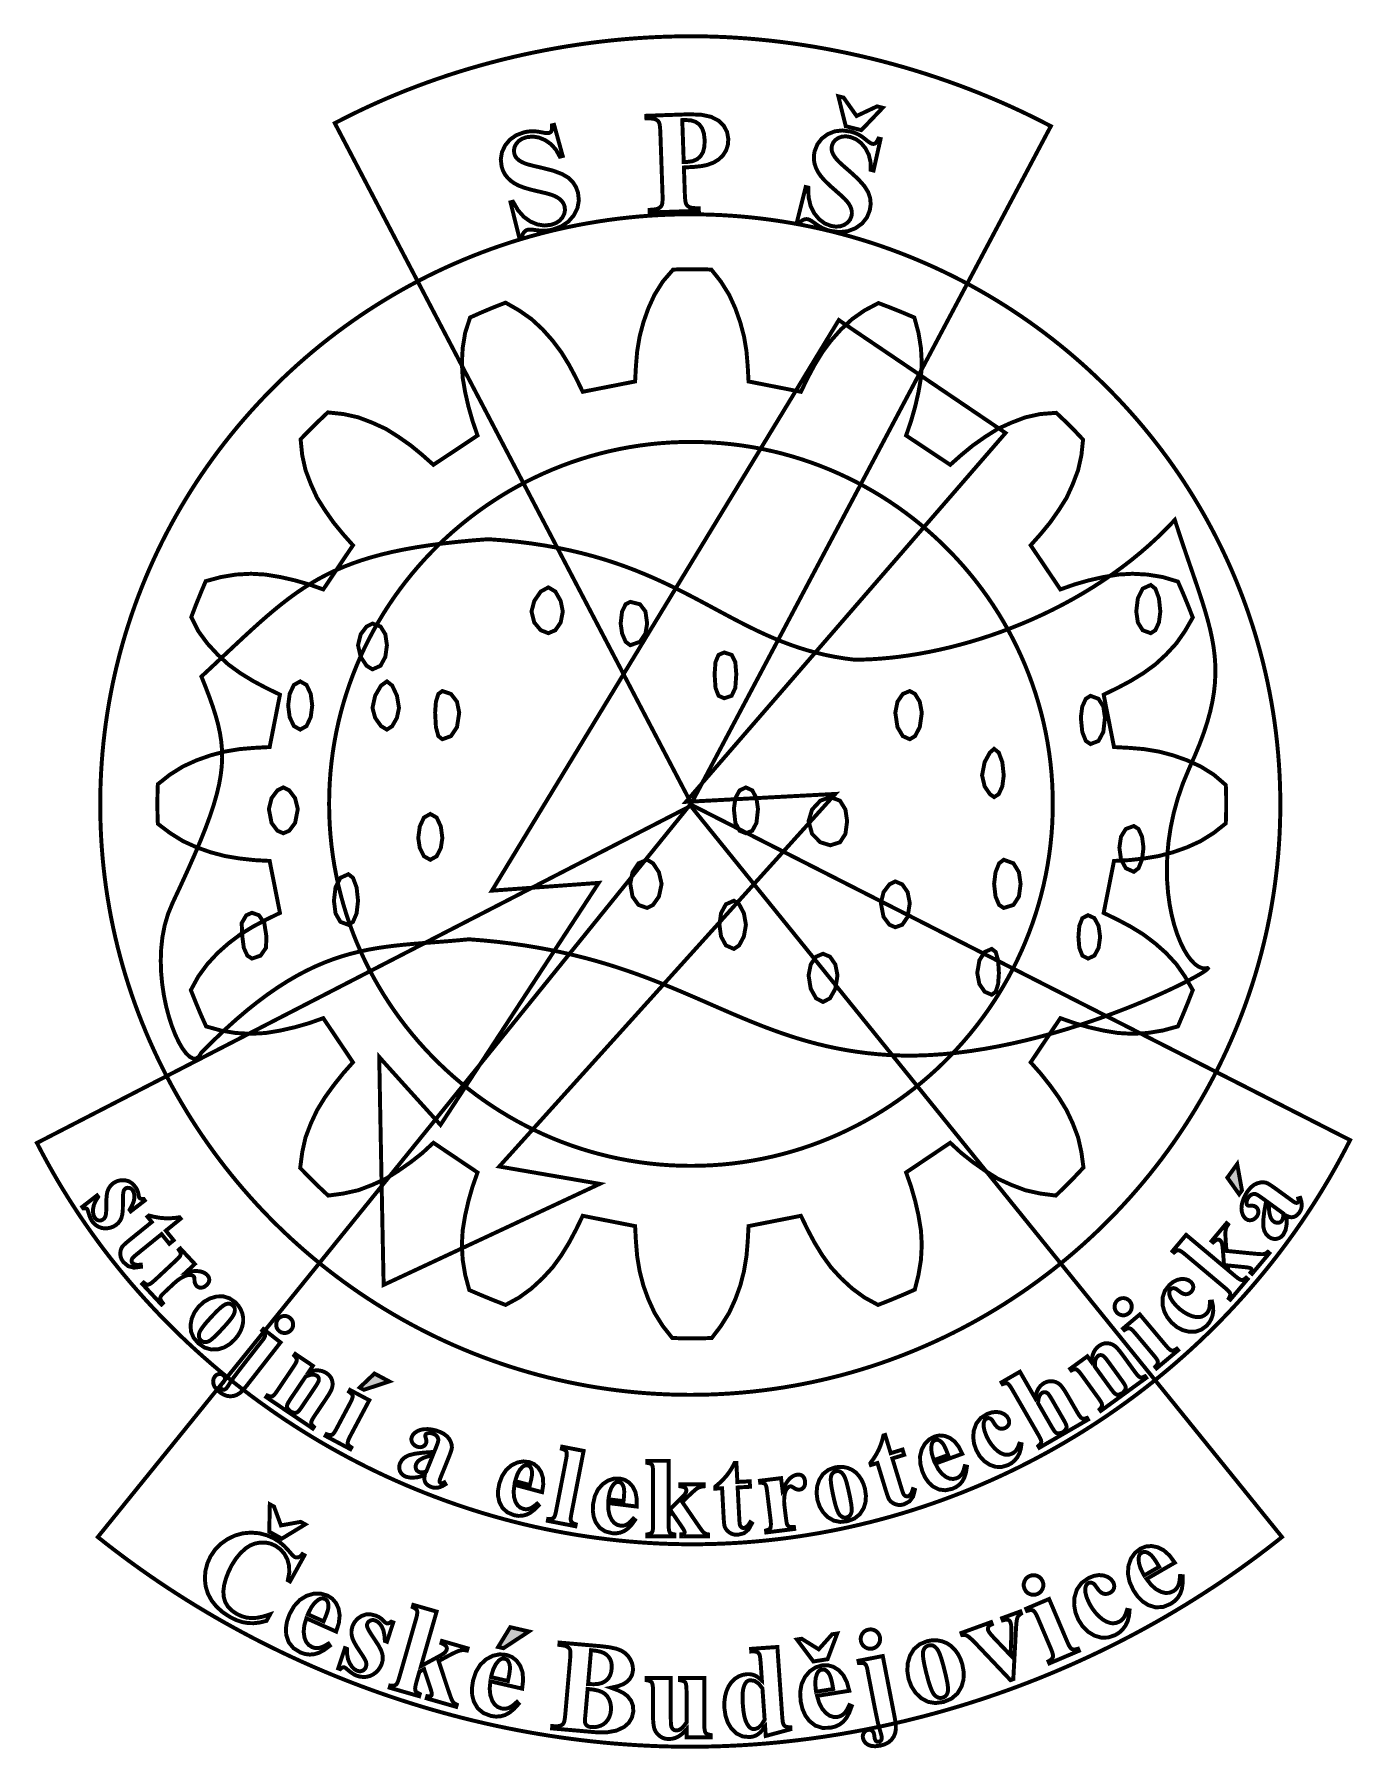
# Model space of a CAD drawing. Extents: x -3.45 to -2.45, y 0.31 to 1.62.
import ezdxf

# ---------------------------------------------------------------- set-up
doc = ezdxf.new("R2010")
doc.units = 0
doc.header["$LTSCALE"] = 0.000394
doc.layers.add('LAYER_1', color=7, linetype='CONTINUOUS')

msp = doc.modelspace()

# ---------------------------------------------------------------- linework, layer by layer
at = {"layer": 'LAYER_1', "color": 39, "linetype": 'CONTINUOUS', "const_width": 0.003}
for points in [[(-2.954559, 1.032173), (-2.681382, 1.546661), (-2.688875, 1.550543), (-2.696453, 1.554324), (-2.704112, 1.558002), (-2.711849, 1.561576), (-2.719659, 1.565045), (-2.727541, 1.568408), (-2.735489, 1.571664), (-2.743502, 1.574811), (-2.751575, 1.577849), (-2.759705, 1.580777), (-2.767888, 1.583592), (-2.776122, 1.586295), (-2.784402, 1.588884), (-2.792726, 1.591357), (-2.801089, 1.593715), (-2.80949, 1.595955), (-2.817923, 1.598076), (-2.826386, 1.600077), (-2.834875, 1.601958), (-2.843387, 1.603716), (-2.851918, 1.605352), (-2.860465, 1.606863), (-2.869025, 1.608249), (-2.877594, 1.609508), (-2.886168, 1.610639), (-2.894745, 1.611642), (-2.903321, 1.612514), (-2.911892, 1.613256), (-2.920455, 1.613865), (-2.929007, 1.614341), (-2.937543, 1.614682), (-2.946062, 1.614888), (-2.954559, 1.614957), (-2.954559, 1.614957), (-2.96305, 1.614894), (-2.971551, 1.614706), (-2.980059, 1.614394), (-2.988572, 1.613957), (-2.997087, 1.613397), (-3.005601, 1.612713), (-3.014111, 1.611906), (-3.022615, 1.610976), (-3.031111, 1.609923), (-3.039595, 1.608749), (-3.048065, 1.607453), (-3.056518, 1.606036), (-3.064952, 1.604498), (-3.073364, 1.602839), (-3.081751, 1.60106), (-3.090111, 1.599162), (-3.098441, 1.597144), (-3.106738, 1.595007), (-3.115, 1.592752), (-3.123224, 1.590378), (-3.131407, 1.587887), (-3.139547, 1.585278), (-3.14764, 1.582552), (-3.155685, 1.579709), (-3.163679, 1.576751), (-3.171619, 1.573676), (-3.179503, 1.570485), (-3.187327, 1.56718), (-3.195089, 1.563759), (-3.202786, 1.560224), (-3.210416, 1.556575), (-3.217977, 1.552813), (-3.225465, 1.548937)], [(-2.837228, 1.546626), (-2.842831, 1.569358), (-2.838846, 1.568366), (-2.828984, 1.55439), (-2.813472, 1.561697), (-2.809161, 1.560622), (-2.825346, 1.543661)], [(-2.960181, 1.515307), (-2.959469, 1.494933), (-2.959267, 1.491456), (-2.958935, 1.488968), (-2.958469, 1.487472), (-2.957826, 1.486527), (-2.956934, 1.485729), (-2.955795, 1.485083), (-2.954179, 1.48463), (-2.951885, 1.484401), (-2.948902, 1.484402), (-2.948835, 1.482402), (-2.986161, 1.481098), (-2.986232, 1.483098), (-2.983202, 1.483309), (-2.980911, 1.483708), (-2.97935, 1.484299), (-2.978291, 1.485027), (-2.977468, 1.485875), (-2.976886, 1.486846), (-2.976538, 1.488366), (-2.976385, 1.490862), (-2.976425, 1.494343), (-2.978091, 1.542008), (-2.978291, 1.545489), (-2.978619, 1.547981), (-2.979075, 1.549488), (-2.979724, 1.55043), (-2.980613, 1.551218), (-2.981748, 1.551858), (-2.983343, 1.552322), (-2.985646, 1.552547), (-2.988657, 1.552543), (-2.988728, 1.554555), (-2.956705, 1.555677), (-2.947136, 1.555381), (-2.939509, 1.553763), (-2.933823, 1.550827), (-2.92986, 1.546894), (-2.927403, 1.542278), (-2.926453, 1.53698), (-2.926786, 1.532425), (-2.928122, 1.528296), (-2.930461, 1.524583), (-2.93369, 1.521442), (-2.937691, 1.51899), (-2.942461, 1.517224), (-2.946742, 1.516351), (-2.952651, 1.515713)], [(-2.961437, 1.551272), (-2.960327, 1.519524), (-2.959228, 1.519501), (-2.958325, 1.519496), (-2.957606, 1.519508), (-2.953561, 1.520088), (-2.950218, 1.52152), (-2.947575, 1.523803), (-2.945695, 1.526964), (-2.94464, 1.531064), (-2.944413, 1.536094), (-2.944988, 1.541042), (-2.946323, 1.544984), (-2.948417, 1.547929), (-2.951265, 1.54994), (-2.954864, 1.551078), (-2.95922, 1.551346)], [(-3.058827, 1.547681), (-3.052307, 1.524059), (-3.05448, 1.52352), (-3.05737, 1.528716), (-3.061062, 1.53289), (-3.065555, 1.536047), (-3.070396, 1.538051), (-3.075147, 1.538793), (-3.079815, 1.538272), (-3.083064, 1.537123), (-3.085657, 1.53546), (-3.087591, 1.53328), (-3.088839, 1.53084), (-3.089337, 1.528376), (-3.089087, 1.52589), (-3.088584, 1.524409), (-3.087861, 1.523098), (-3.086925, 1.521969), (-3.085301, 1.520626), (-3.083267, 1.519404), (-3.080827, 1.518303), (-3.078092, 1.517433), (-3.073775, 1.516332), (-3.067874, 1.514992), (-3.059429, 1.512813), (-3.05284, 1.510339), (-3.048098, 1.507567), (-3.04474, 1.504348), (-3.042261, 1.500539), (-3.040654, 1.496134), (-3.040014, 1.490256), (-3.041059, 1.484546), (-3.043783, 1.479012), (-3.047959, 1.474171), (-3.053324, 1.470552), (-3.059874, 1.468157), (-3.062101, 1.467685), (-3.064285, 1.467382), (-3.066417, 1.467248), (-3.068733, 1.467308), (-3.071457, 1.467544), (-3.074587, 1.467961), (-3.076315, 1.468146), (-3.077782, 1.468146), (-3.078988, 1.467965), (-3.079894, 1.467618), (-3.080774, 1.467032), (-3.081622, 1.466205), (-3.082373, 1.465142), (-3.082932, 1.463864), (-3.083299, 1.462374), (-3.085236, 1.46189), (-3.091949, 1.488819), (-3.090012, 1.489299), (-3.086255, 1.482831), (-3.081844, 1.4778), (-3.076768, 1.474201), (-3.071429, 1.472004), (-3.066194, 1.471193), (-3.061063, 1.471768), (-3.057489, 1.47304), (-3.054628, 1.474893), (-3.052476, 1.477323), (-3.051093, 1.480062), (-3.050546, 1.482843), (-3.050835, 1.485661), (-3.051401, 1.487295), (-3.052259, 1.488818), (-3.053406, 1.490228), (-3.054838, 1.49151), (-3.056567, 1.492671), (-3.058598, 1.493701), (-3.061281, 1.49469), (-3.064964, 1.495735), (-3.069657, 1.496835), (-3.076288, 1.498404), (-3.081628, 1.499956), (-3.085673, 1.501496), (-3.088883, 1.503175), (-3.091689, 1.50514), (-3.094098, 1.507386), (-3.096086, 1.509928), (-3.097615, 1.512789), (-3.098681, 1.515969), (-3.099328, 1.52154), (-3.098444, 1.526903), (-3.096035, 1.532051), (-3.092322, 1.536505), (-3.087559, 1.53981), (-3.081748, 1.541965), (-3.079434, 1.542446), (-3.077122, 1.54273), (-3.074811, 1.542815), (-3.072904, 1.54271), (-3.070705, 1.542429), (-3.068213, 1.541965), (-3.06584, 1.541552), (-3.064038, 1.541394), (-3.062815, 1.541496), (-3.061988, 1.541804), (-3.06134, 1.542266), (-3.06087, 1.542878), (-3.060552, 1.543829), (-3.060398, 1.545297), (-3.060406, 1.547287)], [(-2.810772, 1.536886), (-2.816106, 1.512969), (-2.81828, 1.513512), (-2.818392, 1.519457), (-2.81969, 1.524876), (-2.822173, 1.529772), (-2.825509, 1.533814), (-2.829357, 1.536699), (-2.833724, 1.538429), (-2.837131, 1.538942), (-2.840201, 1.538691), (-2.842933, 1.537673), (-2.84518, 1.536106), (-2.846775, 1.534164), (-2.84772, 1.531854), (-2.847973, 1.53031), (-2.84795, 1.528813), (-2.847654, 1.527374), (-2.846849, 1.525427), (-2.845627, 1.523393), (-2.843988, 1.521276), (-2.841984, 1.519224), (-2.83869, 1.516224), (-2.834106, 1.512272), (-2.827675, 1.506384), (-2.823019, 1.501105), (-2.820134, 1.496433), (-2.818681, 1.492014), (-2.81828, 1.487485), (-2.818929, 1.482843), (-2.821122, 1.477352), (-2.824725, 1.472802), (-2.829728, 1.469193), (-2.835688, 1.46688), (-2.842125, 1.466202), (-2.849035, 1.467161), (-2.851222, 1.467791), (-2.853291, 1.468549), (-2.855236, 1.469433), (-2.857253, 1.470572), (-2.859546, 1.472059), (-2.862114, 1.473894), (-2.863555, 1.474871), (-2.864851, 1.475561), (-2.866, 1.475969), (-2.866962, 1.476087), (-2.868012, 1.475983), (-2.86915, 1.47565), (-2.870312, 1.475063), (-2.871406, 1.474196), (-2.872429, 1.473055), (-2.874366, 1.473535), (-2.867654, 1.500461), (-2.865717, 1.49998), (-2.865436, 1.492504), (-2.863903, 1.485991), (-2.86111, 1.480433), (-2.857428, 1.475987), (-2.853186, 1.472812), (-2.848386, 1.470909), (-2.844635, 1.470355), (-2.841239, 1.470648), (-2.838197, 1.471783), (-2.83569, 1.473552), (-2.833903, 1.475751), (-2.832835, 1.478378), (-2.832568, 1.480084), (-2.832609, 1.48183), (-2.832957, 1.483614), (-2.833623, 1.485417), (-2.834604, 1.487255), (-2.835913, 1.489118), (-2.837819, 1.491251), (-2.840581, 1.493903), (-2.844209, 1.497075), (-2.849326, 1.501574), (-2.853312, 1.505452), (-2.856161, 1.508713), (-2.858208, 1.511702), (-2.859762, 1.514754), (-2.860835, 1.517866), (-2.861396, 1.521044), (-2.861402, 1.524288), (-2.86085, 1.527594), (-2.858806, 1.532817), (-2.855507, 1.537138), (-2.850965, 1.540555), (-2.845594, 1.542743), (-2.839839, 1.543424), (-2.833697, 1.542598), (-2.831428, 1.541938), (-2.829252, 1.541104), (-2.827169, 1.540094), (-2.825535, 1.539108), (-2.823725, 1.537827), (-2.821744, 1.536244), (-2.819845, 1.534768), (-2.818327, 1.533784), (-2.817197, 1.533299), (-2.816323, 1.533182), (-2.815534, 1.533285), (-2.814831, 1.533606), (-2.814106, 1.534295), (-2.813282, 1.53552), (-2.812354, 1.53728)], [(-2.95535, 0.583035), (-2.947401, 0.583105), (-2.939483, 0.583313), (-2.9316, 0.583659), (-2.923752, 0.584141), (-2.91594, 0.584758), (-2.908166, 0.585509), (-2.90043, 0.586392), (-2.892734, 0.587407), (-2.885078, 0.588553), (-2.877465, 0.589828), (-2.869895, 0.591231), (-2.86237, 0.59276), (-2.85489, 0.594416), (-2.847456, 0.596196), (-2.840071, 0.5981), (-2.832734, 0.600126), (-2.825448, 0.602273), (-2.818213, 0.60454), (-2.81103, 0.606926), (-2.803902, 0.609429), (-2.796828, 0.612049), (-2.78981, 0.614784), (-2.782849, 0.617633), (-2.775947, 0.620596), (-2.769104, 0.62367), (-2.762322, 0.626855), (-2.755601, 0.630149), (-2.748944, 0.633552), (-2.74235, 0.637061), (-2.735822, 0.640677), (-2.729361, 0.644398), (-2.722967, 0.648222), (-2.716642, 0.652149), (-2.710387, 0.656177), (-2.704203, 0.660305), (-2.698091, 0.664532), (-2.692053, 0.668858), (-2.686089, 0.67328), (-2.680201, 0.677797), (-2.67439, 0.682409), (-2.668657, 0.687114), (-2.663004, 0.691911), (-2.65743, 0.696799), (-2.651939, 0.701777), (-2.64653, 0.706843), (-2.641205, 0.711997), (-2.635965, 0.717236), (-2.630811, 0.722561), (-2.625745, 0.72797), (-2.620767, 0.733462), (-2.61588, 0.739035), (-2.611082, 0.744689), (-2.606377, 0.750422), (-2.601766, 0.756233), (-2.597248, 0.762121), (-2.592826, 0.768084), (-2.588501, 0.774122), (-2.584274, 0.780234), (-2.580145, 0.786418), (-2.576117, 0.792673), (-2.57219, 0.798998), (-2.568366, 0.805392), (-2.564646, 0.811854), (-2.56103, 0.818382), (-2.55752, 0.824975), (-2.554117, 0.831633), (-2.550823, 0.838353), (-2.547638, 0.845135), (-2.544564, 0.851978), (-2.541602, 0.858881), (-2.538753, 0.865841), (-2.536017, 0.872859), (-2.533398, 0.879933), (-2.530894, 0.887062), (-2.528508, 0.894244), (-2.526241, 0.901479), (-2.524094, 0.908766), (-2.522068, 0.916102), (-2.520165, 0.923488), (-2.518384, 0.930921), (-2.516729, 0.938401), (-2.515199, 0.945927), (-2.513796, 0.953497), (-2.512521, 0.96111), (-2.511376, 0.968765), (-2.510361, 0.976461), (-2.509477, 0.984197), (-2.508726, 0.991972), (-2.508109, 0.999784), (-2.507627, 1.007632), (-2.507282, 1.015515), (-2.507074, 1.023432), (-2.507004, 1.031382), (-2.507004, 1.031382), (-2.507074, 1.039332), (-2.507282, 1.047249), (-2.507627, 1.055132), (-2.508109, 1.06298), (-2.508726, 1.070792), (-2.509477, 1.078566), (-2.510361, 1.086302), (-2.511376, 1.093999), (-2.512521, 1.101654), (-2.513796, 1.109267), (-2.515199, 1.116837), (-2.516729, 1.124363), (-2.518384, 1.131843), (-2.520165, 1.139276), (-2.522068, 1.146662), (-2.524094, 1.153998), (-2.526241, 1.161284), (-2.528508, 1.168519), (-2.530894, 1.175702), (-2.533398, 1.182831), (-2.536017, 1.189904), (-2.538753, 1.196922), (-2.541602, 1.203883), (-2.544564, 1.210786), (-2.547638, 1.217628), (-2.550823, 1.224411), (-2.554117, 1.231131), (-2.55752, 1.237789), (-2.56103, 1.244382), (-2.564646, 1.25091), (-2.568366, 1.257371), (-2.57219, 1.263765), (-2.576117, 1.27009), (-2.580145, 1.276346), (-2.584274, 1.28253), (-2.588501, 1.288641), (-2.592826, 1.29468), (-2.597248, 1.300643), (-2.601766, 1.306531), (-2.606377, 1.312342), (-2.611082, 1.318075), (-2.61588, 1.323729), (-2.620767, 1.329302), (-2.625745, 1.334793), (-2.630811, 1.340202), (-2.635965, 1.345527), (-2.641205, 1.350767), (-2.64653, 1.355921), (-2.651939, 1.360987), (-2.65743, 1.365965), (-2.663004, 1.370853), (-2.668657, 1.37565), (-2.67439, 1.380355), (-2.680201, 1.384967), (-2.686089, 1.389484), (-2.692053, 1.393906), (-2.698091, 1.398231), (-2.704203, 1.402459), (-2.710387, 1.406587), (-2.716642, 1.410615), (-2.722967, 1.414542), (-2.729361, 1.418366), (-2.735822, 1.422087), (-2.74235, 1.425702), (-2.748944, 1.429212), (-2.755601, 1.432615), (-2.762322, 1.435909), (-2.769104, 1.439094), (-2.775947, 1.442168), (-2.782849, 1.44513), (-2.78981, 1.44798), (-2.796828, 1.450715), (-2.803902, 1.453335), (-2.81103, 1.455838), (-2.818213, 1.458224), (-2.825448, 1.460491), (-2.832734, 1.462638), (-2.840071, 1.464664), (-2.847456, 1.466568), (-2.85489, 1.468348), (-2.86237, 1.470003), (-2.869895, 1.471533), (-2.877465, 1.472936), (-2.885078, 1.474211), (-2.892734, 1.475357), (-2.90043, 1.476372), (-2.908166, 1.477255), (-2.91594, 1.478006), (-2.923752, 1.478623), (-2.9316, 1.479105), (-2.939483, 1.47945), (-2.947401, 1.479659), (-2.95535, 1.479728), (-2.95535, 1.479728), (-2.9633, 1.479659), (-2.971217, 1.47945), (-2.979101, 1.479105), (-2.986949, 1.478623), (-2.99476, 1.478006), (-3.002535, 1.477255), (-3.010271, 1.476372), (-3.017967, 1.475357), (-3.025622, 1.474211), (-3.033236, 1.472936), (-3.040806, 1.471533), (-3.048331, 1.470003), (-3.055811, 1.468348), (-3.063245, 1.466568), (-3.07063, 1.464664), (-3.077967, 1.462638), (-3.085253, 1.460491), (-3.092488, 1.458224), (-3.09967, 1.455838), (-3.106799, 1.453335), (-3.113873, 1.450715), (-3.120891, 1.44798), (-3.127852, 1.44513), (-3.134754, 1.442168), (-3.141597, 1.439094), (-3.148379, 1.435909), (-3.1551, 1.432615), (-3.161757, 1.429212), (-3.16835, 1.425702), (-3.174878, 1.422087), (-3.18134, 1.418366), (-3.187734, 1.414542), (-3.194059, 1.410615), (-3.200314, 1.406587), (-3.206498, 1.402459), (-3.21261, 1.398231), (-3.218648, 1.393906), (-3.224612, 1.389484), (-3.2305, 1.384967), (-3.236311, 1.380355), (-3.242044, 1.37565), (-3.247697, 1.370853), (-3.25327, 1.365965), (-3.258762, 1.360987), (-3.264171, 1.355921), (-3.269496, 1.350767), (-3.274736, 1.345527), (-3.279889, 1.340202), (-3.284956, 1.334793), (-3.289933, 1.329302), (-3.294821, 1.323729), (-3.299618, 1.318075), (-3.304323, 1.312342), (-3.308935, 1.306531), (-3.313453, 1.300643), (-3.317875, 1.29468), (-3.3222, 1.288641), (-3.326427, 1.28253), (-3.330555, 1.276346), (-3.334584, 1.27009), (-3.33851, 1.263765), (-3.342335, 1.257371), (-3.346055, 1.25091), (-3.349671, 1.244382), (-3.353181, 1.237789), (-3.356583, 1.231131), (-3.359878, 1.224411), (-3.363062, 1.217628), (-3.366137, 1.210786), (-3.369099, 1.203883), (-3.371948, 1.196922), (-3.374683, 1.189904), (-3.377303, 1.182831), (-3.379807, 1.175702), (-3.382192, 1.168519), (-3.384459, 1.161284), (-3.386606, 1.153998), (-3.388632, 1.146662), (-3.390536, 1.139276), (-3.392316, 1.131843), (-3.393972, 1.124363), (-3.395502, 1.116837), (-3.396905, 1.109267), (-3.398179, 1.101654), (-3.399325, 1.093999), (-3.40034, 1.086302), (-3.401224, 1.078566), (-3.401975, 1.070792), (-3.402591, 1.06298), (-3.403073, 1.055132), (-3.403419, 1.047249), (-3.403627, 1.039332), (-3.403697, 1.031382), (-3.403697, 1.031382), (-3.403627, 1.023432), (-3.403419, 1.015515), (-3.403073, 1.007632), (-3.402591, 0.999784), (-3.401975, 0.991972), (-3.401224, 0.984197), (-3.40034, 0.976461), (-3.399325, 0.968765), (-3.398179, 0.96111), (-3.396905, 0.953497), (-3.395502, 0.945927), (-3.393972, 0.938401), (-3.392316, 0.930921), (-3.390536, 0.923488), (-3.388632, 0.916102), (-3.386606, 0.908766), (-3.384459, 0.901479), (-3.382192, 0.894244), (-3.379807, 0.887062), (-3.377303, 0.879933), (-3.374683, 0.872859), (-3.371948, 0.865841), (-3.369099, 0.858881), (-3.366137, 0.851978), (-3.363062, 0.845135), (-3.359878, 0.838353), (-3.356583, 0.831633), (-3.353181, 0.824975), (-3.349671, 0.818382), (-3.346055, 0.811854), (-3.342335, 0.805392), (-3.33851, 0.798998), (-3.334584, 0.792673), (-3.330555, 0.786418), (-3.326427, 0.780234), (-3.3222, 0.774122), (-3.317875, 0.768084), (-3.313453, 0.762121), (-3.308935, 0.756233), (-3.304323, 0.750422), (-3.299618, 0.744689), (-3.294821, 0.739035), (-3.289933, 0.733462), (-3.284956, 0.72797), (-3.279889, 0.722561), (-3.274736, 0.717236), (-3.269496, 0.711997), (-3.264171, 0.706843), (-3.258762, 0.701777), (-3.25327, 0.696799), (-3.247697, 0.691911), (-3.242044, 0.687114), (-3.236311, 0.682409), (-3.2305, 0.677797), (-3.224612, 0.67328), (-3.218648, 0.668858), (-3.21261, 0.664532), (-3.206498, 0.660305), (-3.200314, 0.656177), (-3.194059, 0.652149), (-3.187734, 0.648222), (-3.18134, 0.644398), (-3.174878, 0.640677), (-3.16835, 0.637061), (-3.161757, 0.633552), (-3.1551, 0.630149), (-3.148379, 0.626855), (-3.141597, 0.62367), (-3.134754, 0.620596), (-3.127852, 0.617633), (-3.120891, 0.614784), (-3.113873, 0.612049), (-3.106799, 0.609429), (-3.09967, 0.606926), (-3.092488, 0.60454), (-3.085253, 0.602273), (-3.077967, 0.600126), (-3.07063, 0.5981), (-3.063245, 0.596196), (-3.055811, 0.594416), (-3.048331, 0.59276), (-3.040806, 0.591231), (-3.033236, 0.589828), (-3.025622, 0.588553), (-3.017967, 0.587407), (-3.010271, 0.586392), (-3.002535, 0.585509), (-2.99476, 0.584758), (-2.986949, 0.584141), (-2.979101, 0.583659), (-2.971217, 0.583313), (-2.9633, 0.583105), (-2.95535, 0.583035)], [(-2.997272, 0.711189), (-2.996646, 0.699594), (-2.995705, 0.688307), (-2.993823, 0.677024), (-2.991004, 0.666055), (-2.987244, 0.655709), (-2.982539, 0.64537), (-2.976272, 0.635343), (-2.969063, 0.626252), (-2.96392, 0.62603), (-2.959058, 0.625949), (-2.954335, 0.625937), (-2.949097, 0.625949), (-2.944, 0.62603), (-2.938972, 0.626252), (-2.932079, 0.635343), (-2.925811, 0.64537), (-2.92111, 0.655709), (-2.91735, 0.666055), (-2.914528, 0.677024), (-2.912646, 0.688307), (-2.911705, 0.699594), (-2.911079, 0.711189), (-2.87128, 0.719024), (-2.866264, 0.708681), (-2.860933, 0.69865), (-2.85498, 0.688937), (-2.848398, 0.67985), (-2.840874, 0.671701), (-2.832413, 0.663858), (-2.823012, 0.656969), (-2.812665, 0.651327), (-2.803135, 0.655097), (-2.793884, 0.658938), (-2.784772, 0.662921), (-2.781953, 0.674205), (-2.780071, 0.685488), (-2.779449, 0.697083), (-2.780071, 0.708051), (-2.781953, 0.719339), (-2.784457, 0.730307), (-2.787594, 0.741276), (-2.791354, 0.751933), (-2.757823, 0.774496), (-2.749354, 0.766665), (-2.740583, 0.759768), (-2.731181, 0.753185), (-2.721776, 0.747232), (-2.711433, 0.742528), (-2.700776, 0.738457), (-2.689492, 0.735949), (-2.677583, 0.734378), (-2.670259, 0.741507), (-2.663282, 0.748567), (-2.656583, 0.755693), (-2.658154, 0.767287), (-2.660661, 0.778575), (-2.664732, 0.789228), (-2.669433, 0.79926), (-2.67539, 0.808972), (-2.681972, 0.818063), (-2.689181, 0.82715), (-2.696701, 0.835618), (-2.674134, 0.86915), (-2.66348, 0.86539), (-2.652512, 0.862256), (-2.641539, 0.859748), (-2.630256, 0.857866), (-2.619287, 0.857244), (-2.608008, 0.857866), (-2.596406, 0.859748), (-2.584811, 0.862882), (-2.580842, 0.872193), (-2.577082, 0.881363), (-2.573528, 0.890465), (-2.579484, 0.900807), (-2.586067, 0.910213), (-2.593898, 0.918669), (-2.602047, 0.925882), (-2.611138, 0.932776), (-2.620854, 0.938728), (-2.630886, 0.944059), (-2.641228, 0.949075), (-2.63339, 0.988563), (-2.621795, 0.989193), (-2.610512, 0.990445), (-2.599228, 0.992327), (-2.588575, 0.995146), (-2.577913, 0.998909), (-2.567575, 1.00361), (-2.557547, 1.009878), (-2.548457, 1.017087), (-2.548232, 1.022228), (-2.54815, 1.027091), (-2.548138, 1.031815), (-2.54815, 1.036738), (-2.548232, 1.041523), (-2.548457, 1.046236), (-2.557547, 1.054071), (-2.567575, 1.060335), (-2.577913, 1.065035), (-2.588575, 1.068795), (-2.599228, 1.071618), (-2.610512, 1.0735), (-2.621795, 1.074441), (-2.63339, 1.075067), (-2.641228, 1.114874), (-2.630886, 1.119886), (-2.620854, 1.125217), (-2.611138, 1.131169), (-2.602047, 1.137752), (-2.593898, 1.145276), (-2.586067, 1.153736), (-2.579484, 1.163138), (-2.573528, 1.17348), (-2.577082, 1.18257), (-2.580842, 1.191659), (-2.584811, 1.200748), (-2.596406, 1.204197), (-2.608008, 1.206079), (-2.619287, 1.206701), (-2.630256, 1.206079), (-2.641539, 1.204197), (-2.652512, 1.201689), (-2.66348, 1.198555), (-2.674134, 1.194791), (-2.696701, 1.228331), (-2.689181, 1.236791), (-2.681972, 1.245571), (-2.67539, 1.254969), (-2.669433, 1.26437), (-2.664732, 1.274717), (-2.660661, 1.28537), (-2.658154, 1.296657), (-2.656898, 1.308563), (-2.663364, 1.315448), (-2.670178, 1.322262), (-2.677272, 1.328937), (-2.689492, 1.327996), (-2.700776, 1.325492), (-2.711433, 1.321417), (-2.721776, 1.316713), (-2.731181, 1.31076), (-2.740583, 1.304177), (-2.749354, 1.296969), (-2.757823, 1.289449), (-2.791354, 1.311697), (-2.787594, 1.322669), (-2.784457, 1.333638), (-2.781953, 1.34461), (-2.780071, 1.355579), (-2.779449, 1.366862), (-2.780071, 1.378146), (-2.781953, 1.38974), (-2.785087, 1.401339), (-2.793966, 1.405087), (-2.803055, 1.408766), (-2.812354, 1.412307), (-2.823012, 1.406669), (-2.832413, 1.400087), (-2.840874, 1.392244), (-2.848398, 1.383787), (-2.85498, 1.375012), (-2.860933, 1.365295), (-2.866264, 1.355264), (-2.87128, 1.344921), (-2.911079, 1.352756), (-2.911705, 1.364354), (-2.912646, 1.375642), (-2.914528, 1.386921), (-2.91735, 1.397575), (-2.92111, 1.408232), (-2.925811, 1.418575), (-2.932079, 1.428602), (-2.939287, 1.437697), (-2.944093, 1.437916), (-2.949109, 1.437996), (-2.954335, 1.438008), (-2.959035, 1.437996), (-2.963734, 1.437916), (-2.968437, 1.437697), (-2.976272, 1.428602), (-2.982539, 1.418575), (-2.987244, 1.408232), (-2.991004, 1.397575), (-2.993823, 1.386921), (-2.995705, 1.375642), (-2.996646, 1.364354), (-2.997272, 1.352756), (-3.037075, 1.344921), (-3.042094, 1.355264), (-3.047417, 1.365295), (-3.053374, 1.375012), (-3.059957, 1.383787), (-3.067476, 1.392244), (-3.075937, 1.400087), (-3.085339, 1.406669), (-3.095685, 1.412622), (-3.104763, 1.409069), (-3.113771, 1.405307), (-3.122642, 1.401339), (-3.126398, 1.38974), (-3.12828, 1.378146), (-3.128906, 1.366862), (-3.12828, 1.355579), (-3.126398, 1.34461), (-3.123894, 1.333638), (-3.12076, 1.322669), (-3.116996, 1.311697), (-3.150531, 1.289449), (-3.158996, 1.296969), (-3.167772, 1.304177), (-3.177177, 1.31076), (-3.186579, 1.316713), (-3.196921, 1.321417), (-3.207575, 1.325492), (-3.218858, 1.327996), (-3.230772, 1.329252), (-3.237666, 1.322716), (-3.244561, 1.315831), (-3.251453, 1.308878), (-3.250201, 1.296657), (-3.247693, 1.28537), (-3.243618, 1.274717), (-3.238917, 1.26437), (-3.232961, 1.254969), (-3.226382, 1.245571), (-3.219169, 1.236791), (-3.211654, 1.228331), (-3.234217, 1.194791), (-3.24487, 1.198555), (-3.255843, 1.201689), (-3.266811, 1.204197), (-3.278094, 1.206079), (-3.289063, 1.206701), (-3.300661, 1.206079), (-3.311949, 1.204197), (-3.323543, 1.201063), (-3.32729, 1.192181), (-3.33097, 1.183091), (-3.334512, 1.173791), (-3.329185, 1.163138), (-3.322287, 1.153736), (-3.314453, 1.145276), (-3.306303, 1.137752), (-3.297217, 1.131169), (-3.287496, 1.125217), (-3.277472, 1.119886), (-3.26713, 1.114874), (-3.274961, 1.075067), (-3.286559, 1.074441), (-3.297839, 1.0735), (-3.309122, 1.071618), (-3.31978, 1.068795), (-3.330437, 1.065035), (-3.34078, 1.060335), (-3.350811, 1.054071), (-3.359898, 1.046858), (-3.360119, 1.041844), (-3.360201, 1.03683), (-3.360213, 1.031815), (-3.360201, 1.026803), (-3.360119, 1.021789), (-3.359898, 1.016772), (-3.350811, 1.009878), (-3.34078, 1.00361), (-3.330437, 0.998909), (-3.31978, 0.995146), (-3.309122, 0.992327), (-3.297839, 0.990445), (-3.286559, 0.989193), (-3.274961, 0.988563), (-3.26713, 0.949075), (-3.277472, 0.944059), (-3.287496, 0.938728), (-3.297217, 0.932776), (-3.306303, 0.925882), (-3.314453, 0.918669), (-3.322287, 0.910213), (-3.329185, 0.900807), (-3.334827, 0.890465), (-3.331052, 0.880943), (-3.327209, 0.871773), (-3.323232, 0.862882), (-3.311949, 0.859748), (-3.300661, 0.857866), (-3.289063, 0.857244), (-3.278094, 0.857866), (-3.266811, 0.859748), (-3.255843, 0.862256), (-3.24487, 0.86539), (-3.234217, 0.86915), (-3.211654, 0.835618), (-3.219169, 0.82715), (-3.226382, 0.818063), (-3.232961, 0.808972), (-3.238917, 0.79926), (-3.243618, 0.789228), (-3.247693, 0.778575), (-3.250201, 0.767287), (-3.251768, 0.755378), (-3.244642, 0.748054), (-3.237583, 0.741077), (-3.230453, 0.734378), (-3.218858, 0.735949), (-3.207575, 0.738457), (-3.196921, 0.742528), (-3.186579, 0.747232), (-3.177177, 0.753185), (-3.167772, 0.759768), (-3.158996, 0.766665), (-3.150531, 0.774496), (-3.116996, 0.751933), (-3.12076, 0.741276), (-3.123894, 0.730307), (-3.126398, 0.719339), (-3.12828, 0.708051), (-3.128906, 0.697083), (-3.12828, 0.685488), (-3.126398, 0.674205), (-3.123264, 0.66261), (-3.113955, 0.658639), (-3.104786, 0.654878), (-3.095685, 0.651327), (-3.085339, 0.656969), (-3.075937, 0.663858), (-3.067476, 0.671701), (-3.059957, 0.67985), (-3.053374, 0.688937), (-3.047417, 0.69865), (-3.042094, 0.708681), (-3.037075, 0.719024)], [(-2.842488, 1.399386), (-2.715799, 1.313657), (-2.95865, 1.033441), (-2.845154, 1.039457), (-3.100492, 0.756465), (-3.024134, 0.743276), (-3.025216, 0.74277), (-3.02832, 0.741318), (-3.033234, 0.73902), (-3.039744, 0.735977), (-3.047637, 0.732286), (-3.056701, 0.728048), (-3.066723, 0.723363), (-3.077489, 0.71833), (-3.088786, 0.713048), (-3.100402, 0.707619), (-3.112124, 0.70214), (-3.123739, 0.696711), (-3.135033, 0.691433), (-3.145794, 0.686405), (-3.15581, 0.681726), (-3.164866, 0.677496), (-3.17275, 0.673815), (-3.179249, 0.670783), (-3.18415, 0.668498), (-3.187241, 0.667061), (-3.188307, 0.666571), (-3.188348, 0.667809), (-3.188432, 0.671385), (-3.188555, 0.677041), (-3.188711, 0.684515), (-3.188896, 0.693549), (-3.189104, 0.703883), (-3.189331, 0.715257), (-3.189571, 0.727412), (-3.18982, 0.740087), (-3.190071, 0.753024), (-3.190321, 0.765963), (-3.190565, 0.778643), (-3.190796, 0.790806), (-3.191011, 0.802192), (-3.191203, 0.812541), (-3.191369, 0.821594), (-3.191503, 0.82909), (-3.191599, 0.834771), (-3.191654, 0.838376), (-3.191661, 0.839646), (-3.189122, 0.836754), (-3.182492, 0.82937), (-3.173405, 0.819293), (-3.163493, 0.808322), (-3.154391, 0.798258), (-3.147732, 0.7909), (-3.14515, 0.788047), (-3.024941, 0.97189), (-3.106043, 0.965992)], [(-2.954835, 0.756957), (-2.946891, 0.75707), (-2.939002, 0.757409), (-2.93117, 0.757969), (-2.9234, 0.758748), (-2.915693, 0.759743), (-2.908053, 0.760951), (-2.900484, 0.762368), (-2.892988, 0.763991), (-2.885568, 0.765818), (-2.878228, 0.767845), (-2.87097, 0.770069), (-2.863798, 0.772487), (-2.856714, 0.775096), (-2.849722, 0.777893), (-2.842826, 0.780874), (-2.836027, 0.784037), (-2.829329, 0.787379), (-2.822736, 0.790896), (-2.81625, 0.794586), (-2.809874, 0.798445), (-2.803612, 0.80247), (-2.797467, 0.806657), (-2.791441, 0.811005), (-2.785538, 0.81551), (-2.779761, 0.820169), (-2.774113, 0.824978), (-2.768596, 0.829935), (-2.763216, 0.835036), (-2.757973, 0.840279), (-2.752872, 0.845659), (-2.747915, 0.851176), (-2.743106, 0.856824), (-2.738447, 0.862601), (-2.733942, 0.868504), (-2.729595, 0.87453), (-2.725407, 0.880675), (-2.721382, 0.886937), (-2.717523, 0.893313), (-2.713833, 0.899799), (-2.710316, 0.906392), (-2.706974, 0.91309), (-2.703811, 0.919889), (-2.70083, 0.926785), (-2.698033, 0.933777), (-2.695424, 0.940861), (-2.693006, 0.948033), (-2.690782, 0.955291), (-2.688755, 0.962631), (-2.686928, 0.970051), (-2.685305, 0.977547), (-2.683888, 0.985116), (-2.68268, 0.992756), (-2.681685, 1.000463), (-2.680906, 1.008233), (-2.680346, 1.016065), (-2.680007, 1.023954), (-2.679894, 1.031898), (-2.679894, 1.031898), (-2.680007, 1.039841), (-2.680346, 1.047731), (-2.680906, 1.055562), (-2.681685, 1.063333), (-2.68268, 1.071039), (-2.683888, 1.078679), (-2.685305, 1.086248), (-2.686928, 1.093744), (-2.688755, 1.101164), (-2.690782, 1.108505), (-2.693006, 1.115762), (-2.695424, 1.122935), (-2.698033, 1.130018), (-2.70083, 1.13701), (-2.703811, 1.143907), (-2.706974, 1.150705), (-2.710316, 1.157403), (-2.713833, 1.163996), (-2.717523, 1.170482), (-2.721382, 1.176858), (-2.725407, 1.18312), (-2.729595, 1.189266), (-2.733942, 1.195291), (-2.738447, 1.201194), (-2.743106, 1.206972), (-2.747915, 1.21262), (-2.752872, 1.218136), (-2.757973, 1.223517), (-2.763216, 1.228759), (-2.768596, 1.233861), (-2.774113, 1.238817), (-2.779761, 1.243627), (-2.785538, 1.248285), (-2.791441, 1.25279), (-2.797467, 1.257138), (-2.803612, 1.261326), (-2.809874, 1.265351), (-2.81625, 1.269209), (-2.822736, 1.272899), (-2.829329, 1.276416), (-2.836027, 1.279758), (-2.842826, 1.282921), (-2.849722, 1.285903), (-2.856714, 1.288699), (-2.863798, 1.291308), (-2.87097, 1.293726), (-2.878228, 1.29595), (-2.885568, 1.297977), (-2.892988, 1.299804), (-2.900484, 1.301428), (-2.908053, 1.302845), (-2.915693, 1.304052), (-2.9234, 1.305047), (-2.93117, 1.305826), (-2.939002, 1.306387), (-2.946891, 1.306725), (-2.954835, 1.306839), (-2.954835, 1.306839), (-2.962779, 1.306725), (-2.970668, 1.306387), (-2.978499, 1.305826), (-2.98627, 1.305047), (-2.993976, 1.304052), (-3.001616, 1.302845), (-3.009185, 1.301428), (-3.016681, 1.299804), (-3.024101, 1.297977), (-3.031442, 1.29595), (-3.038699, 1.293726), (-3.045872, 1.291308), (-3.052955, 1.288699), (-3.059947, 1.285903), (-3.066844, 1.282921), (-3.073642, 1.279758), (-3.08034, 1.276416), (-3.086933, 1.272899), (-3.093419, 1.269209), (-3.099795, 1.265351), (-3.106057, 1.261326), (-3.112203, 1.257138), (-3.118228, 1.25279), (-3.124131, 1.248285), (-3.129909, 1.243627), (-3.135557, 1.238817), (-3.141073, 1.233861), (-3.146454, 1.228759), (-3.151696, 1.223517), (-3.156798, 1.218136), (-3.161754, 1.21262), (-3.166564, 1.206972), (-3.171222, 1.201194), (-3.175727, 1.195291), (-3.180075, 1.189266), (-3.184263, 1.18312), (-3.188288, 1.176858), (-3.192146, 1.170482), (-3.195836, 1.163996), (-3.199353, 1.157403), (-3.202695, 1.150705), (-3.205858, 1.143907), (-3.20884, 1.13701), (-3.211636, 1.130018), (-3.214245, 1.122935), (-3.216663, 1.115762), (-3.218887, 1.108505), (-3.220914, 1.101164), (-3.222741, 1.093744), (-3.224365, 1.086248), (-3.225782, 1.078679), (-3.226989, 1.071039), (-3.227984, 1.063333), (-3.228763, 1.055562), (-3.229324, 1.047731), (-3.229662, 1.039841), (-3.229776, 1.031898), (-3.229776, 1.031898), (-3.229662, 1.023954), (-3.229324, 1.016065), (-3.228763, 1.008233), (-3.227984, 1.000463), (-3.226989, 0.992756), (-3.225782, 0.985116), (-3.224365, 0.977547), (-3.222741, 0.970051), (-3.220914, 0.962631), (-3.218887, 0.955291), (-3.216663, 0.948033), (-3.214245, 0.940861), (-3.211636, 0.933777), (-3.20884, 0.926785), (-3.205858, 0.919889), (-3.202695, 0.91309), (-3.199353, 0.906392), (-3.195836, 0.899799), (-3.192146, 0.893313), (-3.188288, 0.886937), (-3.184263, 0.880675), (-3.180075, 0.87453), (-3.175727, 0.868504), (-3.171222, 0.862601), (-3.166564, 0.856824), (-3.161754, 0.851176), (-3.156798, 0.845659), (-3.151696, 0.840279), (-3.146454, 0.835036), (-3.141073, 0.829935), (-3.135557, 0.824978), (-3.129909, 0.820169), (-3.124131, 0.81551), (-3.118228, 0.811005), (-3.112203, 0.806657), (-3.106057, 0.80247), (-3.099795, 0.798445), (-3.093419, 0.794586), (-3.086933, 0.790896), (-3.08034, 0.787379), (-3.073642, 0.784037), (-3.066844, 0.780874), (-3.059947, 0.777893), (-3.052955, 0.775096), (-3.045872, 0.772487), (-3.038699, 0.770069), (-3.031442, 0.767845), (-3.024101, 0.765818), (-3.016681, 0.763991), (-3.009185, 0.762368), (-3.001616, 0.760951), (-2.993976, 0.759743), (-2.98627, 0.758748), (-2.978499, 0.757969), (-2.970668, 0.757409), (-2.962779, 0.75707), (-2.954835, 0.756957)], [(-3.326807, 1.128602), (-3.319661, 1.135243), (-3.312845, 1.141619), (-3.306322, 1.147737), (-3.300057, 1.153601), (-3.294014, 1.159216), (-3.288155, 1.164587), (-3.282446, 1.169718), (-3.276849, 1.174616), (-3.271329, 1.179284), (-3.265848, 1.183727), (-3.260373, 1.18795), (-3.254864, 1.191959), (-3.249288, 1.195758), (-3.243607, 1.199352), (-3.237785, 1.202746), (-3.231787, 1.205944), (-3.225575, 1.208952), (-3.219114, 1.211774), (-3.212367, 1.214416), (-3.205298, 1.216882), (-3.197872, 1.219177), (-3.190051, 1.221306), (-3.1818, 1.223274), (-3.173082, 1.225086), (-3.163862, 1.226746), (-3.154102, 1.22826), (-3.143767, 1.229633), (-3.132821, 1.230868), (-3.121227, 1.231972), (-3.108949, 1.232949), (-3.097482, 1.232099), (-3.086481, 1.231005), (-3.075927, 1.229678), (-3.065799, 1.228133), (-3.056077, 1.226383), (-3.046741, 1.224442), (-3.03777, 1.222322), (-3.029145, 1.220037), (-3.020844, 1.217602), (-3.012849, 1.215028), (-3.005138, 1.21233), (-2.997692, 1.20952), (-2.99049, 1.206613), (-2.983512, 1.203622), (-2.976737, 1.200559), (-2.970147, 1.197439), (-2.963719, 1.194276), (-2.957435, 1.191081), (-2.951274, 1.18787), (-2.945215, 1.184654), (-2.939239, 1.181448), (-2.933325, 1.178265), (-2.927453, 1.175119), (-2.921603, 1.172023), (-2.915755, 1.168989), (-2.909888, 1.166033), (-2.903982, 1.163166), (-2.898017, 1.160403), (-2.891973, 1.157757), (-2.885829, 1.155241), (-2.879566, 1.152869), (-2.873163, 1.150655), (-2.866599, 1.14861), (-2.859856, 1.14675), (-2.852912, 1.145087), (-2.845747, 1.143635), (-2.83834, 1.142407), (-2.830673, 1.141417), (-2.830673, 1.141417), (-2.824093, 1.141508), (-2.817344, 1.141782), (-2.810435, 1.14224), (-2.803381, 1.142883), (-2.796191, 1.143712), (-2.788877, 1.144729), (-2.781452, 1.145935), (-2.773927, 1.147332), (-2.766313, 1.148919), (-2.758621, 1.150699), (-2.750865, 1.152673), (-2.743055, 1.154842), (-2.735202, 1.157207), (-2.727319, 1.159769), (-2.719417, 1.16253), (-2.711508, 1.165491), (-2.703603, 1.168654), (-2.695714, 1.172018), (-2.687852, 1.175586), (-2.68003, 1.179359), (-2.672258, 1.183338), (-2.664548, 1.187524), (-2.656913, 1.191919), (-2.649363, 1.196523), (-2.64191, 1.201338), (-2.634566, 1.206365), (-2.627343, 1.211606), (-2.620252, 1.217061), (-2.613304, 1.222732), (-2.606511, 1.22862), (-2.599885, 1.234726), (-2.593438, 1.241052), (-2.587181, 1.247598), (-2.587181, 1.247598), (-2.58379, 1.237159), (-2.580497, 1.227316), (-2.577323, 1.218021), (-2.57429, 1.209221), (-2.571419, 1.200866), (-2.568731, 1.192905), (-2.566248, 1.185288), (-2.563992, 1.177963), (-2.561984, 1.170879), (-2.560245, 1.163986), (-2.558797, 1.157233), (-2.557661, 1.150569), (-2.556859, 1.143943), (-2.556413, 1.137304), (-2.556342, 1.130602), (-2.55667, 1.123785), (-2.557418, 1.116803), (-2.558607, 1.109605), (-2.560258, 1.10214), (-2.562393, 1.094358), (-2.565033, 1.086206), (-2.5682, 1.077635), (-2.571916, 1.068594), (-2.576201, 1.059031), (-2.576201, 1.059031), (-2.580979, 1.047569), (-2.584888, 1.036229), (-2.58798, 1.025059), (-2.590307, 1.014106), (-2.591921, 1.003417), (-2.592875, 0.99304), (-2.593219, 0.983022), (-2.593008, 0.973411), (-2.592293, 0.964254), (-2.591125, 0.955599), (-2.589558, 0.947494), (-2.587643, 0.939984), (-2.585433, 0.933119), (-2.58298, 0.926945), (-2.580336, 0.92151), (-2.577553, 0.916862), (-2.574683, 0.913047), (-2.571779, 0.910113), (-2.568893, 0.908109), (-2.566076, 0.90708), (-2.563382, 0.907075), (-2.563382, 0.907075), (-2.562332, 0.907193), (-2.562072, 0.906918), (-2.562573, 0.906276), (-2.563809, 0.905291), (-2.565751, 0.903988), (-2.568372, 0.902393), (-2.571645, 0.900531), (-2.575541, 0.898427), (-2.580032, 0.896106), (-2.585092, 0.893593), (-2.590692, 0.890914), (-2.596805, 0.888093), (-2.603404, 0.885157), (-2.61046, 0.882129), (-2.617945, 0.879035), (-2.625833, 0.8759), (-2.634095, 0.87275), (-2.642705, 0.869609), (-2.651633, 0.866502), (-2.660853, 0.863456), (-2.670336, 0.860495), (-2.680056, 0.857643), (-2.689985, 0.854927), (-2.700094, 0.852372), (-2.710356, 0.850002), (-2.720744, 0.847843), (-2.731229, 0.845919), (-2.741785, 0.844257), (-2.752383, 0.842881), (-2.762996, 0.841816), (-2.773597, 0.841088), (-2.784156, 0.840721), (-2.794648, 0.840741), (-2.805043, 0.841173), (-2.813291, 0.8418), (-2.821304, 0.842629), (-2.829098, 0.84365), (-2.836689, 0.844854), (-2.844091, 0.84623), (-2.85132, 0.847769), (-2.85839, 0.849461), (-2.865317, 0.851296), (-2.872116, 0.853265), (-2.878802, 0.855357), (-2.88539, 0.857563), (-2.891895, 0.859874), (-2.898333, 0.862278), (-2.904718, 0.864767), (-2.911066, 0.867331), (-2.917392, 0.86996), (-2.92371, 0.872644), (-2.930037, 0.875373), (-2.936386, 0.878138), (-2.942774, 0.880929), (-2.949216, 0.883736), (-2.955725, 0.886549), (-2.962319, 0.889358), (-2.969011, 0.892154), (-2.975817, 0.894927), (-2.982752, 0.897667), (-2.989831, 0.900365), (-2.997069, 0.90301), (-3.004482, 0.905592), (-3.012084, 0.908103), (-3.019891, 0.910532), (-3.027917, 0.912869), (-3.036179, 0.915104), (-3.04469, 0.917229), (-3.053466, 0.919232), (-3.062523, 0.921105), (-3.071875, 0.922837), (-3.081538, 0.924419), (-3.091526, 0.925841), (-3.101854, 0.927093), (-3.112539, 0.928165), (-3.123594, 0.929047), (-3.123594, 0.929047), (-3.13115, 0.928321), (-3.138526, 0.92769), (-3.145743, 0.927122), (-3.152818, 0.926588), (-3.159768, 0.926056), (-3.166612, 0.925494), (-3.173369, 0.924873), (-3.180055, 0.92416), (-3.186689, 0.923325), (-3.193289, 0.922337), (-3.199873, 0.921165), (-3.206459, 0.919778), (-3.213065, 0.918144), (-3.219709, 0.916233), (-3.226409, 0.914014), (-3.233183, 0.911456), (-3.240049, 0.908527), (-3.247025, 0.905197), (-3.25413, 0.901435), (-3.26138, 0.897209), (-3.268795, 0.892489), (-3.276392, 0.887244), (-3.284189, 0.881442), (-3.292204, 0.875052), (-3.300455, 0.868045), (-3.308961, 0.860387), (-3.317739, 0.852049), (-3.326807, 0.843), (-3.326807, 0.843), (-3.328636, 0.839975), (-3.330783, 0.838517), (-3.333184, 0.838517), (-3.335771, 0.839866), (-3.338478, 0.842457), (-3.341241, 0.846181), (-3.343993, 0.850929), (-3.346668, 0.856592), (-3.3492, 0.863063), (-3.351523, 0.870233), (-3.353572, 0.877994), (-3.35528, 0.886236), (-3.356582, 0.894851), (-3.357411, 0.903732), (-3.357702, 0.912769), (-3.357389, 0.921854), (-3.356405, 0.930878), (-3.354686, 0.939734), (-3.352165, 0.948312), (-3.348776, 0.956504), (-3.348776, 0.956504), (-3.342546, 0.969831), (-3.336926, 0.982141), (-3.331899, 0.993515), (-3.327452, 1.00403), (-3.323571, 1.013768), (-3.320242, 1.022807), (-3.31745, 1.031227), (-3.315181, 1.039107), (-3.313421, 1.046527), (-3.312155, 1.053567), (-3.31137, 1.060305), (-3.311051, 1.066821), (-3.311184, 1.073195), (-3.311755, 1.079507), (-3.312749, 1.085834), (-3.314152, 1.092259), (-3.31595, 1.098858), (-3.318129, 1.105713), (-3.320674, 1.112902), (-3.323571, 1.120506), (-3.326807, 1.128602)], [(-3.063181, 1.161555), (-3.057891, 1.163792), (-3.053823, 1.16969), (-3.052197, 1.178031), (-3.053823, 1.186032), (-3.057891, 1.19322), (-3.063181, 1.196339), (-3.068944, 1.19322), (-3.073894, 1.186032), (-3.075996, 1.178031), (-3.073894, 1.16969), (-3.068944, 1.163792)], [(-2.605492, 1.161555), (-2.601966, 1.163792), (-2.599254, 1.16969), (-2.598169, 1.178031), (-2.599254, 1.188133), (-2.601966, 1.195388), (-2.605492, 1.198169), (-2.611594, 1.195388), (-2.615256, 1.188133), (-2.616476, 1.178031), (-2.615256, 1.16969), (-2.611594, 1.163792)], [(-3.000933, 1.152398), (-2.993541, 1.155043), (-2.989406, 1.16135), (-2.988118, 1.168874), (-2.989406, 1.17803), (-2.993541, 1.183523), (-3.000933, 1.185354), (-3.004458, 1.183523), (-3.007168, 1.17803), (-3.008252, 1.168874), (-3.007168, 1.16135), (-3.004458, 1.155043)], [(-3.196823, 1.134091), (-3.19072, 1.136803), (-3.187059, 1.143583), (-3.185839, 1.152398), (-3.187059, 1.160739), (-3.19072, 1.166637), (-3.196823, 1.168874), (-3.201296, 1.166637), (-3.205772, 1.160739), (-3.207807, 1.152398), (-3.205772, 1.143583), (-3.201296, 1.136803)], [(-2.929531, 1.112126), (-2.923907, 1.114024), (-2.921128, 1.11999), (-2.920382, 1.130433), (-2.921128, 1.139587), (-2.923907, 1.145079), (-2.929531, 1.146909), (-2.933872, 1.145079), (-2.936179, 1.139587), (-2.936858, 1.130433), (-2.936179, 1.11999), (-2.933872, 1.114024)], [(-3.251744, 1.088323), (-3.246933, 1.091036), (-3.243747, 1.097817), (-3.242594, 1.10663), (-3.243747, 1.115445), (-3.246933, 1.122228), (-3.251744, 1.124941), (-3.256561, 1.122228), (-3.259749, 1.115445), (-3.260902, 1.10663), (-3.259749, 1.097817), (-3.256561, 1.091036)], [(-3.185839, 1.088323), (-3.18184, 1.090968), (-3.178245, 1.097275), (-3.176685, 1.104799), (-3.178245, 1.114091), (-3.18184, 1.121754), (-3.185839, 1.124941), (-3.190314, 1.121754), (-3.194789, 1.114091), (-3.196823, 1.104799), (-3.194789, 1.097275), (-3.190314, 1.090968)], [(-3.143732, 1.081004), (-3.137155, 1.083376), (-3.132612, 1.090222), (-3.130917, 1.101138), (-3.132612, 1.109478), (-3.137155, 1.115377), (-3.143732, 1.117614), (-3.146784, 1.115377), (-3.148617, 1.109478), (-3.149228, 1.101138), (-3.148617, 1.090222), (-3.146784, 1.083376)], [(-2.788567, 1.081004), (-2.784566, 1.083376), (-2.780973, 1.090222), (-2.779413, 1.101138), (-2.780973, 1.109478), (-2.784566, 1.115377), (-2.788567, 1.117614), (-2.793855, 1.115377), (-2.797921, 1.109478), (-2.799547, 1.101138), (-2.797921, 1.090222), (-2.793855, 1.083376)], [(-2.651264, 1.077339), (-2.645158, 1.079712), (-2.641493, 1.086561), (-2.640272, 1.09748), (-2.641493, 1.105818), (-2.645158, 1.111718), (-2.651264, 1.113957), (-2.654787, 1.111718), (-2.657498, 1.105818), (-2.658583, 1.09748), (-2.657498, 1.086561), (-2.654787, 1.079712)], [(-2.724488, 1.037059), (-2.720962, 1.039297), (-2.71825, 1.045197), (-2.717165, 1.053535), (-2.71825, 1.063641), (-2.720962, 1.070897), (-2.724488, 1.073677), (-2.727675, 1.070897), (-2.731675, 1.063641), (-2.733642, 1.053535), (-2.731675, 1.045197), (-2.727675, 1.039297)], [(-3.264559, 1.009598), (-3.260086, 1.011498), (-3.25561, 1.017467), (-3.253575, 1.027909), (-3.25561, 1.036248), (-3.260086, 1.042147), (-3.264559, 1.044386), (-3.269035, 1.042147), (-3.273512, 1.036248), (-3.275547, 1.027909), (-3.273512, 1.017467), (-3.269035, 1.011498)], [(-2.913055, 1.009598), (-2.908244, 1.011498), (-2.905058, 1.017467), (-2.903906, 1.027909), (-2.905058, 1.036248), (-2.908244, 1.042147), (-2.913055, 1.044386), (-2.91787, 1.042147), (-2.921059, 1.036248), (-2.922213, 1.027909), (-2.921059, 1.017467), (-2.91787, 1.011498)], [(-2.953996, 1.030909), (-3.45178, 0.774339), (-3.448055, 0.767194), (-3.444229, 0.760115), (-3.440304, 0.753102), (-3.43628, 0.746155), (-3.432158, 0.739275), (-3.427941, 0.732464), (-3.423628, 0.725721), (-3.419221, 0.719049), (-3.414721, 0.712446), (-3.410129, 0.705915), (-3.405447, 0.699455), (-3.400676, 0.693068), (-3.395816, 0.686754), (-3.390869, 0.680515), (-3.385837, 0.67435), (-3.380719, 0.668261), (-3.375518, 0.662248), (-3.370234, 0.656312), (-3.364869, 0.650454), (-3.359424, 0.644675), (-3.3539, 0.638975), (-3.348298, 0.633355), (-3.342619, 0.627816), (-3.336865, 0.622359), (-3.331036, 0.616984), (-3.325134, 0.611692), (-3.31916, 0.606484), (-3.313115, 0.60136), (-3.307, 0.596322), (-3.300817, 0.59137), (-3.294566, 0.586504), (-3.288248, 0.581727), (-3.281866, 0.577037), (-3.275419, 0.572437), (-3.26891, 0.567926), (-3.262339, 0.563506), (-3.255707, 0.559178), (-3.249016, 0.554941), (-3.242266, 0.550798), (-3.23546, 0.546747), (-3.228597, 0.542792), (-3.22168, 0.538931), (-3.214709, 0.535166), (-3.207685, 0.531498), (-3.20061, 0.527927), (-3.193485, 0.524454), (-3.186311, 0.52108), (-3.179089, 0.517805), (-3.17182, 0.514631), (-3.164506, 0.511558), (-3.157147, 0.508587), (-3.149745, 0.505718), (-3.142301, 0.502953), (-3.134816, 0.500291), (-3.12729, 0.497735), (-3.119727, 0.495284), (-3.112126, 0.492939), (-3.104488, 0.490702), (-3.096815, 0.488572), (-3.089108, 0.486551), (-3.081368, 0.484639), (-3.073597, 0.482837), (-3.065795, 0.481146), (-3.057963, 0.479567), (-3.050103, 0.4781), (-3.042216, 0.476746), (-3.034303, 0.475505), (-3.026365, 0.47438), (-3.018403, 0.473369), (-3.010419, 0.472475), (-3.002414, 0.471698), (-2.994388, 0.471038), (-2.986343, 0.470496), (-2.97828, 0.470073), (-2.970201, 0.469771), (-2.962106, 0.469588), (-2.953996, 0.469528), (-2.953996, 0.469528), (-2.945802, 0.469588), (-2.937625, 0.469771), (-2.929465, 0.470074), (-2.921324, 0.470496), (-2.913203, 0.471038), (-2.905104, 0.471699), (-2.897027, 0.472477), (-2.888973, 0.473372), (-2.880943, 0.474383), (-2.87294, 0.47551), (-2.864963, 0.476752), (-2.857014, 0.478108), (-2.849094, 0.479577), (-2.841204, 0.481159), (-2.833345, 0.482853), (-2.825519, 0.484659), (-2.817726, 0.486574), (-2.809968, 0.4886), (-2.802246, 0.490735), (-2.794561, 0.492978), (-2.786914, 0.495328), (-2.779305, 0.497786), (-2.771737, 0.50035), (-2.764211, 0.503019), (-2.756727, 0.505793), (-2.749287, 0.508671), (-2.741891, 0.511653), (-2.734541, 0.514737), (-2.727238, 0.517923), (-2.719984, 0.52121), (-2.712778, 0.524597), (-2.705623, 0.528084), (-2.69852, 0.53167), (-2.691469, 0.535355), (-2.684472, 0.539137), (-2.67753, 0.543016), (-2.670644, 0.546991), (-2.663815, 0.551061), (-2.657044, 0.555226), (-2.650332, 0.559485), (-2.643681, 0.563837), (-2.637092, 0.568282), (-2.630565, 0.572819), (-2.624102, 0.577446), (-2.617705, 0.582164), (-2.611373, 0.586972), (-2.605109, 0.591868), (-2.598913, 0.596853), (-2.592786, 0.601925), (-2.58673, 0.607084), (-2.580746, 0.612329), (-2.574834, 0.617659), (-2.568997, 0.623074), (-2.563235, 0.628573), (-2.557549, 0.634154), (-2.55194, 0.639819), (-2.54641, 0.645565), (-2.540959, 0.651392), (-2.535589, 0.657299), (-2.530301, 0.663285), (-2.525096, 0.669351), (-2.519975, 0.675495), (-2.514939, 0.681716), (-2.50999, 0.688013), (-2.505128, 0.694387), (-2.500354, 0.700836), (-2.495671, 0.707359), (-2.491078, 0.713956), (-2.486577, 0.720627), (-2.482169, 0.727369), (-2.477856, 0.734183), (-2.473638, 0.741068), (-2.469516, 0.748023), (-2.465492, 0.755048), (-2.461566, 0.762141), (-2.45774, 0.769303), (-2.454016, 0.776531), (-2.454016, 0.776531)], [(-2.955638, 1.031094), (-3.405528, 0.47502), (-3.399103, 0.469941), (-3.392616, 0.464935), (-3.386069, 0.460002), (-3.379463, 0.455143), (-3.372798, 0.450358), (-3.366076, 0.445648), (-3.359298, 0.441013), (-3.352464, 0.436453), (-3.345576, 0.43197), (-3.338636, 0.427564), (-3.331643, 0.423234), (-3.324599, 0.418983), (-3.317506, 0.414809), (-3.310363, 0.410714), (-3.303173, 0.406698), (-3.295936, 0.402762), (-3.288654, 0.398905), (-3.281327, 0.39513), (-3.273956, 0.391435), (-3.266543, 0.387822), (-3.259089, 0.384291), (-3.251594, 0.380843), (-3.24406, 0.377477), (-3.236488, 0.374195), (-3.228879, 0.370997), (-3.221233, 0.367884), (-3.213553, 0.364855), (-3.205838, 0.361912), (-3.198091, 0.359055), (-3.190312, 0.356284), (-3.182502, 0.353601), (-3.174662, 0.351005), (-3.166794, 0.348496), (-3.158898, 0.346076), (-3.150975, 0.343745), (-3.143028, 0.341504), (-3.135055, 0.339352), (-3.12706, 0.337291), (-3.119042, 0.33532), (-3.111002, 0.333441), (-3.102943, 0.331653), (-3.094865, 0.329958), (-3.086768, 0.328356), (-3.078655, 0.326847), (-3.070525, 0.325432), (-3.062381, 0.324111), (-3.054223, 0.322885), (-3.046053, 0.321755), (-3.03787, 0.32072), (-3.029677, 0.319781), (-3.021475, 0.318939), (-3.013264, 0.318194), (-3.005045, 0.317547), (-2.99682, 0.316998), (-2.98859, 0.316548), (-2.980356, 0.316197), (-2.972118, 0.315946), (-2.963879, 0.315795), (-2.955638, 0.315744), (-2.955638, 0.315744), (-2.947397, 0.315795), (-2.939157, 0.315946), (-2.93092, 0.316197), (-2.922686, 0.316548), (-2.914455, 0.316998), (-2.906231, 0.317547), (-2.898012, 0.318194), (-2.889801, 0.318939), (-2.881599, 0.319781), (-2.873406, 0.32072), (-2.865223, 0.321755), (-2.857053, 0.322885), (-2.848895, 0.324111), (-2.840751, 0.325432), (-2.832621, 0.326847), (-2.824508, 0.328356), (-2.816412, 0.329958), (-2.808333, 0.331653), (-2.800274, 0.333441), (-2.792235, 0.33532), (-2.784217, 0.337291), (-2.776221, 0.339352), (-2.768249, 0.341504), (-2.760301, 0.343745), (-2.752379, 0.346076), (-2.744483, 0.348496), (-2.736615, 0.351005), (-2.728775, 0.353601), (-2.720965, 0.356284), (-2.713186, 0.359055), (-2.705439, 0.361912), (-2.697725, 0.364855), (-2.690044, 0.367884), (-2.682399, 0.370997), (-2.674789, 0.374195), (-2.667217, 0.377477), (-2.659683, 0.380843), (-2.652188, 0.384291), (-2.644734, 0.387822), (-2.637321, 0.391435), (-2.62995, 0.39513), (-2.622623, 0.398905), (-2.615341, 0.402762), (-2.608104, 0.406698), (-2.600914, 0.410714), (-2.593771, 0.414809), (-2.586678, 0.418983), (-2.579634, 0.423234), (-2.572641, 0.427564), (-2.5657, 0.43197), (-2.558813, 0.436453), (-2.551979, 0.441013), (-2.545201, 0.445648), (-2.538478, 0.450358), (-2.531813, 0.455143), (-2.525207, 0.460002), (-2.51866, 0.464935), (-2.512173, 0.469941), (-2.505748, 0.47502), (-2.505748, 0.47502)], [(-2.84898, 1.000445), (-2.84159, 1.00275), (-2.837454, 1.009125), (-2.836165, 1.018756), (-2.837454, 1.027569), (-2.84159, 1.034348), (-2.84898, 1.037059), (-2.856507, 1.034348), (-2.862812, 1.027569), (-2.865457, 1.018756), (-2.862812, 1.009125), (-2.856507, 1.00275)], [(-3.152886, 0.989461), (-3.148072, 0.992106), (-3.144885, 0.998413), (-3.143732, 1.005937), (-3.144885, 1.014753), (-3.148072, 1.021533), (-3.152886, 1.024244), (-3.1577, 1.021533), (-3.160887, 1.014753), (-3.162039, 1.005937), (-3.160887, 0.998413), (-3.1577, 0.992106)], [(-2.618307, 0.980307), (-2.614781, 0.983019), (-2.612069, 0.989801), (-2.610984, 0.998618), (-2.612069, 1.006956), (-2.614781, 1.012856), (-2.618307, 1.015094), (-2.624409, 1.012856), (-2.628071, 1.006956), (-2.629291, 0.998618), (-2.628071, 0.989801), (-2.624409, 0.983019)], [(-2.988118, 0.952846), (-2.983643, 0.955152), (-2.979168, 0.961525), (-2.977134, 0.971154), (-2.979168, 0.979968), (-2.983643, 0.986748), (-2.988118, 0.989461), (-2.994695, 0.986748), (-2.999238, 0.979968), (-3.000933, 0.971154), (-2.999238, 0.961525), (-2.994695, 0.955152)], [(-2.717165, 0.952846), (-2.709775, 0.955152), (-2.705639, 0.961525), (-2.70435, 0.971154), (-2.705639, 0.979968), (-2.709775, 0.986748), (-2.717165, 0.989461), (-2.720691, 0.986748), (-2.723403, 0.979968), (-2.724488, 0.971154), (-2.723403, 0.961525), (-2.720691, 0.955152)], [(-3.21513, 0.940028), (-3.211606, 0.942334), (-3.208893, 0.948709), (-3.207807, 0.958339), (-3.208893, 0.968444), (-3.211606, 0.9757), (-3.21513, 0.97848), (-3.221233, 0.9757), (-3.224897, 0.968444), (-3.226118, 0.958339), (-3.224897, 0.948709), (-3.221233, 0.942334)], [(-2.799547, 0.938205), (-2.794261, 0.940102), (-2.790194, 0.946066), (-2.788567, 0.956504), (-2.790194, 0.964847), (-2.794261, 0.970745), (-2.799547, 0.97298), (-2.804025, 0.970745), (-2.808501, 0.964847), (-2.810535, 0.956504), (-2.808501, 0.946066), (-2.804025, 0.940102)], [(-3.288362, 0.914402), (-3.281851, 0.91664), (-3.277784, 0.92254), (-3.277378, 0.930878), (-3.279005, 0.941321), (-3.283073, 0.947289), (-3.288362, 0.949189), (-3.292702, 0.947289), (-3.296226, 0.941321), (-3.295681, 0.930878), (-3.294597, 0.92254), (-3.291887, 0.91664)], [(-2.922213, 0.921728), (-2.918209, 0.924439), (-2.914615, 0.931217), (-2.913055, 0.940028), (-2.914615, 0.948847), (-2.918209, 0.955627), (-2.922213, 0.958339), (-2.928312, 0.955627), (-2.931973, 0.948847), (-2.933193, 0.940028), (-2.931973, 0.931217), (-2.928312, 0.924439)], [(-2.653087, 0.914402), (-2.648275, 0.91664), (-2.64509, 0.92254), (-2.643937, 0.930878), (-2.64509, 0.939216), (-2.648275, 0.945116), (-2.653087, 0.947354), (-2.657429, 0.945116), (-2.659735, 0.939216), (-2.660413, 0.930878), (-2.659735, 0.92254), (-2.657429, 0.91664)], [(-2.854472, 0.881449), (-2.849184, 0.884228), (-2.845115, 0.891482), (-2.843488, 0.901587), (-2.845115, 0.909925), (-2.849184, 0.915825), (-2.854472, 0.918063), (-2.859761, 0.915825), (-2.863829, 0.909925), (-2.865457, 0.901587), (-2.863829, 0.891482), (-2.859761, 0.884228)], [(-2.726319, 0.886941), (-2.723268, 0.889178), (-2.721437, 0.895076), (-2.720827, 0.903417), (-2.721437, 0.913047), (-2.723268, 0.919422), (-2.726319, 0.921728), (-2.731609, 0.919422), (-2.735677, 0.913047), (-2.737303, 0.903417), (-2.735677, 0.895076), (-2.731609, 0.889178)], [(-2.539787, 0.758307), (-2.536154, 0.738358), (-2.538291, 0.735413), (-2.547272, 0.748008)], [(-3.369843, 0.730654), (-3.380524, 0.722398), (-3.38135, 0.723579), (-3.379417, 0.727059), (-3.378202, 0.730093), (-3.377705, 0.732673), (-3.377758, 0.734887), (-3.378208, 0.736813), (-3.379059, 0.738457), (-3.379795, 0.739281), (-3.38068, 0.739865), (-3.381713, 0.740209), (-3.382777, 0.740301), (-3.383745, 0.740122), (-3.384618, 0.739673), (-3.385182, 0.739163), (-3.38562, 0.738509), (-3.385929, 0.73772), (-3.386276, 0.735719), (-3.386455, 0.732513), (-3.386461, 0.72811), (-3.386534, 0.723576), (-3.38692, 0.719975), (-3.387618, 0.717307), (-3.388665, 0.71524), (-3.390088, 0.713445), (-3.391886, 0.711921), (-3.393777, 0.71082), (-3.395856, 0.710033), (-3.398126, 0.709559), (-3.400441, 0.709466), (-3.402662, 0.709806), (-3.40478, 0.710579), (-3.406739, 0.711738), (-3.40847, 0.713226), (-3.409972, 0.715047), (-3.411018, 0.716884), (-3.411983, 0.719292), (-3.412866, 0.722276), (-3.413083, 0.723039), (-3.41329, 0.723599), (-3.41348, 0.723961), (-3.414176, 0.724542), (-3.415199, 0.724773), (-3.416543, 0.724654), (-3.417343, 0.725803), (-3.406098, 0.734504), (-3.405268, 0.733323), (-3.407244, 0.730196), (-3.408529, 0.727168), (-3.40913, 0.72424), (-3.409155, 0.721572), (-3.408715, 0.719324), (-3.407811, 0.717496), (-3.406967, 0.716533), (-3.405994, 0.715866), (-3.40489, 0.715488), (-3.403749, 0.715419), (-3.402674, 0.715648), (-3.401669, 0.716177), (-3.400696, 0.717027), (-3.39998, 0.718043), (-3.399524, 0.719228), (-3.39926, 0.720863), (-3.399119, 0.723267), (-3.399102, 0.726429), (-3.399028, 0.73113), (-3.398753, 0.734728), (-3.398287, 0.737224), (-3.397221, 0.739868), (-3.395667, 0.742096), (-3.393626, 0.743906), (-3.391008, 0.745311), (-3.388145, 0.74603), (-3.385035, 0.746063), (-3.38197, 0.745268), (-3.379219, 0.743484), (-3.376783, 0.74072), (-3.375712, 0.738886), (-3.374947, 0.736888), (-3.374492, 0.734728), (-3.374374, 0.733948), (-3.374194, 0.733321), (-3.373953, 0.73285), (-3.373648, 0.732475), (-3.373328, 0.732201), (-3.372988, 0.732028), (-3.372493, 0.731915), (-3.371721, 0.731851), (-3.370669, 0.731835)], [(-2.502256, 0.719012), (-2.502125, 0.713157), (-2.50295, 0.708403), (-2.504732, 0.704748), (-2.506181, 0.703172), (-2.507881, 0.702093), (-2.509831, 0.701512), (-2.511861, 0.701443), (-2.5138, 0.701932), (-2.515646, 0.702969), (-2.517751, 0.705029), (-2.519188, 0.707671), (-2.519949, 0.710898), (-2.519987, 0.715395), (-2.519258, 0.721851), (-2.517756, 0.730272), (-2.52098, 0.732614), (-2.523129, 0.734112), (-2.524746, 0.735085), (-2.525835, 0.735535), (-2.526684, 0.735636), (-2.527594, 0.735539), (-2.528559, 0.735248), (-2.529504, 0.734767), (-2.530334, 0.734117), (-2.531051, 0.733295), (-2.531953, 0.731816), (-2.53251, 0.730351), (-2.532724, 0.728906), (-2.532648, 0.728101), (-2.532384, 0.727454), (-2.531929, 0.726972), (-2.531334, 0.726705), (-2.530506, 0.726594), (-2.529449, 0.726634), (-2.527953, 0.726652), (-2.526689, 0.726403), (-2.525657, 0.725878), (-2.524697, 0.724966), (-2.524048, 0.723857), (-2.523705, 0.722551), (-2.523723, 0.721153), (-2.52412, 0.719778), (-2.524902, 0.718425), (-2.526036, 0.717171), (-2.527347, 0.716286), (-2.528831, 0.715764), (-2.530335, 0.715618), (-2.531703, 0.715866), (-2.532929, 0.716508), (-2.534392, 0.717904), (-2.535487, 0.719696), (-2.53622, 0.721882), (-2.536526, 0.724359), (-2.536357, 0.727006), (-2.535713, 0.729827), (-2.534661, 0.732663), (-2.533302, 0.735369), (-2.531634, 0.737945), (-2.529367, 0.740614), (-2.52698, 0.742547), (-2.524469, 0.743752), (-2.522008, 0.744345), (-2.519782, 0.744476), (-2.517783, 0.744142), (-2.516212, 0.743412), (-2.513893, 0.741967), (-2.510823, 0.739815), (-2.498406, 0.730795), (-2.497111, 0.729883), (-2.496149, 0.729274), (-2.495524, 0.728969), (-2.495083, 0.728851), (-2.494679, 0.728817), (-2.494307, 0.72887), (-2.493989, 0.728999), (-2.493709, 0.729196), (-2.493472, 0.729457), (-2.493176, 0.730159), (-2.493155, 0.731072), (-2.493409, 0.732197), (-2.491854, 0.732618), (-2.491151, 0.730353), (-2.490781, 0.728282), (-2.490744, 0.726406), (-2.491034, 0.724674), (-2.49166, 0.72301), (-2.492622, 0.721417), (-2.493993, 0.719832), (-2.495457, 0.718718), (-2.497012, 0.718075), (-2.498662, 0.717906), (-2.500412, 0.718218)], [(-2.504756, 0.720827), (-2.515465, 0.72861), (-2.51564, 0.724882), (-2.5154, 0.721571), (-2.51474, 0.718677), (-2.514046, 0.717029), (-2.51313, 0.715681), (-2.511992, 0.714626), (-2.510892, 0.714018), (-2.509691, 0.713723), (-2.508386, 0.71374), (-2.507404, 0.714013), (-2.506518, 0.714588), (-2.505724, 0.715465), (-2.505064, 0.716823), (-2.504742, 0.71861)], [(-3.342579, 0.716823), (-3.353823, 0.70772), (-3.347917, 0.700425), (-3.351169, 0.697791), (-3.357075, 0.705083), (-3.376039, 0.689728), (-3.377581, 0.688435), (-3.378659, 0.687427), (-3.379272, 0.686701), (-3.379584, 0.686101), (-3.379766, 0.685472), (-3.379819, 0.684811), (-3.379755, 0.684195), (-3.379603, 0.683685), (-3.379366, 0.683283), (-3.37787, 0.682178), (-3.375691, 0.681708), (-3.372831, 0.68187), (-3.372768, 0.680299), (-3.378009, 0.679604), (-3.382443, 0.680784), (-3.386071, 0.683835), (-3.387391, 0.685832), (-3.388184, 0.68792), (-3.388449, 0.690098), (-3.388281, 0.692199), (-3.387767, 0.694042), (-3.386906, 0.695626), (-3.385885, 0.696748), (-3.383957, 0.69849), (-3.381122, 0.700846), (-3.364528, 0.714283), (-3.36778, 0.718303), (-3.366626, 0.719236), (-3.362516, 0.718218), (-3.358562, 0.717523), (-3.35476, 0.717161), (-3.351029, 0.717109), (-3.347262, 0.717361), (-3.343461, 0.717909)], [(-2.578571, 0.704531), (-2.549661, 0.680272), (-2.550657, 0.693098), (-2.550869, 0.695435), (-2.551128, 0.697193), (-2.551437, 0.69837), (-2.551805, 0.699179), (-2.552262, 0.699864), (-2.552803, 0.700421), (-2.553423, 0.700808), (-2.554108, 0.700981), (-2.554858, 0.700937), (-2.555735, 0.700605), (-2.556795, 0.699912), (-2.558039, 0.698858), (-2.559232, 0.699858), (-2.547846, 0.713429), (-2.54665, 0.712429), (-2.547542, 0.711065), (-2.548182, 0.709674), (-2.548571, 0.708252), (-2.548734, 0.706201), (-2.548674, 0.702909), (-2.548394, 0.698378), (-2.547929, 0.692354), (-2.531504, 0.690724), (-2.525808, 0.690182), (-2.522002, 0.689896), (-2.520083, 0.68987), (-2.518784, 0.690136), (-2.517594, 0.69072), (-2.516508, 0.691618), (-2.515346, 0.690642), (-2.528476, 0.674992), (-2.529638, 0.675969), (-2.52916, 0.676629), (-2.528873, 0.677241), (-2.528776, 0.677807), (-2.528819, 0.678285), (-2.528968, 0.678674), (-2.529224, 0.678976), (-2.529988, 0.67936), (-2.531286, 0.679676), (-2.533118, 0.679925), (-2.546933, 0.681299), (-2.54665, 0.677748), (-2.541209, 0.673181), (-2.539125, 0.671558), (-2.537499, 0.670565), (-2.536339, 0.670205), (-2.535344, 0.670366), (-2.534236, 0.670945), (-2.533016, 0.671941), (-2.531854, 0.670969), (-2.544988, 0.655319), (-2.54615, 0.656291), (-2.545408, 0.657632), (-2.545059, 0.658885), (-2.545102, 0.660055), (-2.545624, 0.661019), (-2.546864, 0.662371), (-2.548819, 0.664114), (-2.579598, 0.689941), (-2.581659, 0.69155), (-2.583263, 0.692536), (-2.584409, 0.692902), (-2.585384, 0.692741), (-2.586491, 0.692168), (-2.58772, 0.691177), (-2.588925, 0.692189)], [(-3.331811, 0.682406), (-3.33837, 0.676291), (-3.333998, 0.676926), (-3.330448, 0.677099), (-3.327717, 0.676807), (-3.325568, 0.676142), (-3.32378, 0.675205), (-3.32235, 0.674), (-3.321463, 0.672813), (-3.320956, 0.671559), (-3.320835, 0.670236), (-3.321103, 0.668906), (-3.321787, 0.667628), (-3.322882, 0.666398), (-3.324264, 0.665312), (-3.325648, 0.664642), (-3.327035, 0.664394), (-3.328339, 0.664515), (-3.32948, 0.664967), (-3.330453, 0.665752), (-3.331306, 0.666903), (-3.331837, 0.668179), (-3.332047, 0.669575), (-3.332097, 0.670836), (-3.332149, 0.671676), (-3.332201, 0.672094), (-3.3323, 0.672413), (-3.332459, 0.672709), (-3.332681, 0.672988), (-3.3333, 0.673505), (-3.334055, 0.673863), (-3.334945, 0.674059), (-3.336471, 0.674082), (-3.338068, 0.673782), (-3.339736, 0.673161), (-3.342317, 0.67179), (-3.34483, 0.670064), (-3.34728, 0.667984), (-3.353921, 0.661791), (-3.355634, 0.660134), (-3.356643, 0.659147), (-3.357326, 0.658378), (-3.357685, 0.657827), (-3.357927, 0.657059), (-3.357996, 0.656313), (-3.357886, 0.655583), (-3.357559, 0.654772), (-3.356954, 0.653802), (-3.356079, 0.652673), (-3.357189, 0.651638), (-3.371752, 0.667252), (-3.370642, 0.668287), (-3.369412, 0.667342), (-3.368273, 0.666819), (-3.367224, 0.666717), (-3.365975, 0.667191), (-3.364216, 0.668418), (-3.361945, 0.670394), (-3.345961, 0.685303), (-3.344535, 0.68668), (-3.343556, 0.687741), (-3.343031, 0.688488), (-3.342726, 0.68922), (-3.342582, 0.689913), (-3.342602, 0.690567), (-3.342816, 0.691288), (-3.343275, 0.692152), (-3.343969, 0.693161), (-3.342831, 0.69422)], [(-2.560543, 0.653717), (-2.558906, 0.65389), (-2.558132, 0.650193), (-2.557989, 0.64671), (-2.558488, 0.643441), (-2.55954, 0.64045), (-2.561071, 0.637787), (-2.563079, 0.635453), (-2.567085, 0.632508), (-2.571499, 0.631009), (-2.576319, 0.630957), (-2.58116, 0.632179), (-2.585616, 0.634524), (-2.589685, 0.63798), (-2.592932, 0.64203), (-2.595192, 0.646434), (-2.596465, 0.651197), (-2.596503, 0.656869), (-2.594776, 0.661964), (-2.59128, 0.666484), (-2.588303, 0.668883), (-2.585251, 0.670399), (-2.582122, 0.671031), (-2.579198, 0.670893), (-2.576738, 0.670077), (-2.57474, 0.668587), (-2.573817, 0.667398), (-2.573273, 0.666137), (-2.573114, 0.664799), (-2.573332, 0.663483), (-2.57392, 0.662252), (-2.57487, 0.661114), (-2.576124, 0.660159), (-2.577495, 0.659597), (-2.578988, 0.659429), (-2.580628, 0.659769), (-2.58247, 0.660716), (-2.584512, 0.662264), (-2.585797, 0.663242), (-2.586955, 0.66385), (-2.58798, 0.664091), (-2.588882, 0.664036), (-2.589671, 0.663762), (-2.590354, 0.663264), (-2.591116, 0.662194), (-2.591449, 0.660876), (-2.591354, 0.659311), (-2.590454, 0.656617), (-2.588667, 0.653716), (-2.585992, 0.650598), (-2.583306, 0.648102), (-2.580409, 0.645953), (-2.577303, 0.644157), (-2.574183, 0.64284), (-2.571259, 0.642145), (-2.568528, 0.642071), (-2.566646, 0.642484), (-2.564908, 0.643319), (-2.563315, 0.644575), (-2.56241, 0.645599), (-2.561689, 0.646744), (-2.561154, 0.648012), (-2.560793, 0.649529), (-2.560591, 0.65143)], [(-3.30111, 0.653362), (-3.29881, 0.650894), (-3.297023, 0.648095), (-3.295752, 0.644961), (-3.295084, 0.641633), (-3.295105, 0.63825), (-3.295815, 0.634815), (-3.297114, 0.631452), (-3.298939, 0.628277), (-3.301287, 0.625287), (-3.30519, 0.62166), (-3.309387, 0.619125), (-3.313882, 0.617689), (-3.31931, 0.617447), (-3.324368, 0.618927), (-3.329059, 0.622126), (-3.332675, 0.626321), (-3.334683, 0.630941), (-3.335079, 0.63598), (-3.334132, 0.641038), (-3.332092, 0.645704), (-3.328965, 0.649976), (-3.324925, 0.653644), (-3.320398, 0.656217), (-3.315382, 0.657701), (-3.310286, 0.65784), (-3.305529, 0.656393)], [(-3.302992, 0.651012), (-3.304131, 0.651796), (-3.305409, 0.652217), (-3.306831, 0.652272), (-3.308473, 0.651823), (-3.310409, 0.650687), (-3.312642, 0.648862), (-3.315267, 0.646356), (-3.318363, 0.64316), (-3.321933, 0.639276), (-3.323858, 0.637037), (-3.325596, 0.634808), (-3.327154, 0.632591), (-3.328066, 0.630931), (-3.328589, 0.629358), (-3.328724, 0.627866), (-3.328526, 0.626509), (-3.328018, 0.625348), (-3.327205, 0.624382), (-3.326234, 0.623668), (-3.325211, 0.623223), (-3.324138, 0.623039), (-3.32268, 0.623197), (-3.321237, 0.623704), (-3.319811, 0.624563), (-3.317062, 0.626912), (-3.313228, 0.630746), (-3.308311, 0.636063), (-3.305506, 0.639315), (-3.303505, 0.641943), (-3.302303, 0.643945), (-3.301676, 0.645567), (-3.301392, 0.647063), (-3.301445, 0.648433), (-3.301718, 0.64934), (-3.302233, 0.650199)], [(-2.63063, 0.654969), (-2.629158, 0.655924), (-2.627554, 0.656435), (-2.625819, 0.656496), (-2.624134, 0.656119), (-2.622658, 0.655341), (-2.621394, 0.654161), (-2.620454, 0.652712), (-2.619958, 0.651125), (-2.619906, 0.649398), (-2.620274, 0.647705), (-2.621049, 0.646226), (-2.622228, 0.644961), (-2.623677, 0.64402), (-2.625261, 0.64352), (-2.62698, 0.643457), (-2.628665, 0.643817), (-2.630137, 0.644585), (-2.631402, 0.645764), (-2.632344, 0.647215), (-2.63285, 0.648806), (-2.632921, 0.650535), (-2.63257, 0.652228), (-2.631806, 0.653704)], [(-3.259598, 0.641563), (-3.258374, 0.640343), (-3.257552, 0.638909), (-3.257134, 0.637256), (-3.257137, 0.635555), (-3.257579, 0.633976), (-3.258457, 0.632516), (-3.259678, 0.631296), (-3.261122, 0.630478), (-3.262791, 0.630059), (-3.26451, 0.630058), (-3.266099, 0.630493), (-3.267563, 0.631366), (-3.268766, 0.632577), (-3.269574, 0.634015), (-3.269984, 0.635677), (-3.269981, 0.637399), (-3.269537, 0.639), (-3.26865, 0.64048), (-3.267446, 0.641685), (-3.26602, 0.642495), (-3.26437, 0.642909), (-3.262665, 0.642903), (-3.261075, 0.642454)], [(-2.61378, 0.644094), (-2.59363, 0.620087), (-2.591968, 0.618279), (-2.590571, 0.617124), (-2.589445, 0.616626), (-2.58836, 0.616663), (-2.587098, 0.617136), (-2.585661, 0.618047), (-2.584689, 0.616886), (-2.601055, 0.60315), (-2.602031, 0.604311), (-2.600942, 0.605501), (-2.600275, 0.606728), (-2.600028, 0.607988), (-2.600317, 0.609061), (-2.601209, 0.610556), (-2.602701, 0.612476), (-2.617547, 0.630169), (-2.619206, 0.631983), (-2.620601, 0.633145), (-2.621732, 0.633654), (-2.622808, 0.633611), (-2.624056, 0.633143), (-2.625472, 0.632248), (-2.626476, 0.633441)], [(-3.266701, 0.622854), (-3.291909, 0.590591), (-3.294124, 0.587882), (-3.296058, 0.585794), (-3.297713, 0.584335), (-3.299975, 0.582962), (-3.302389, 0.582147), (-3.304953, 0.58189), (-3.307611, 0.582271), (-3.310291, 0.583344), (-3.312988, 0.58511), (-3.315336, 0.587243), (-3.316918, 0.589376), (-3.317736, 0.591512), (-3.317891, 0.59354), (-3.317491, 0.595388), (-3.316535, 0.597059), (-3.315691, 0.597906), (-3.314688, 0.598493), (-3.313531, 0.598815), (-3.312339, 0.598857), (-3.311263, 0.598593), (-3.310299, 0.598031), (-3.309579, 0.597333), (-3.309106, 0.596562), (-3.308882, 0.595717), (-3.308926, 0.594822), (-3.309268, 0.593885), (-3.309906, 0.592906), (-3.310132, 0.592622), (-3.310386, 0.592321), (-3.310669, 0.592), (-3.311035, 0.591608), (-3.31131, 0.591302), (-3.311492, 0.591087), (-3.311988, 0.590324), (-3.31226, 0.589606), (-3.312315, 0.588925), (-3.312172, 0.588313), (-3.311862, 0.587774), (-3.311386, 0.587303), (-3.31084, 0.586993), (-3.310228, 0.586868), (-3.309551, 0.586933), (-3.30885, 0.587203), (-3.308173, 0.587695), (-3.30752, 0.588406), (-3.307077, 0.589018), (-3.306441, 0.589967), (-3.30561, 0.591252), (-3.304127, 0.593545), (-3.303083, 0.595132), (-3.302476, 0.596008), (-3.296413, 0.603984), (-3.281354, 0.623256), (-3.279969, 0.624957), (-3.279067, 0.626275), (-3.278554, 0.627427), (-3.278429, 0.628409), (-3.278729, 0.629376), (-3.279471, 0.6305), (-3.280654, 0.631776), (-3.279693, 0.633004)], [(-3.242106, 0.605071), (-3.244965, 0.600835), (-3.242185, 0.601367), (-3.239676, 0.601603), (-3.237437, 0.601539), (-3.235387, 0.601167), (-3.23345, 0.600462), (-3.231618, 0.599425), (-3.229749, 0.597878), (-3.228382, 0.596097), (-3.227524, 0.594083), (-3.227136, 0.591972), (-3.227191, 0.589877), (-3.227685, 0.587803), (-3.228547, 0.585843), (-3.23009, 0.583157), (-3.232307, 0.57974), (-3.240913, 0.56698), (-3.242328, 0.564719), (-3.24316, 0.562991), (-3.243409, 0.561803), (-3.243158, 0.560837), (-3.24247, 0.559799), (-3.24135, 0.558689), (-3.242197, 0.557433), (-3.258787, 0.568622), (-3.257937, 0.569878), (-3.25662, 0.569401), (-3.255385, 0.569317), (-3.254228, 0.569622), (-3.253327, 0.570288), (-3.25216, 0.571612), (-3.250728, 0.573598), (-3.240894, 0.588177), (-3.239337, 0.590562), (-3.238298, 0.59233), (-3.237776, 0.593476), (-3.237598, 0.594304), (-3.237591, 0.595087), (-3.237752, 0.595831), (-3.23805, 0.596507), (-3.238472, 0.597074), (-3.23902, 0.597535), (-3.241307, 0.598382), (-3.244149, 0.598205), (-3.247551, 0.597004), (-3.259394, 0.579445), (-3.26077, 0.57724), (-3.261592, 0.575531), (-3.261858, 0.574319), (-3.261654, 0.573343), (-3.261084, 0.572361), (-3.260142, 0.571366), (-3.260988, 0.570106), (-3.277579, 0.581295), (-3.276728, 0.582555), (-3.27532, 0.581957), (-3.274038, 0.581741), (-3.272882, 0.581909), (-3.271977, 0.582536), (-3.270752, 0.583921), (-3.269209, 0.586067), (-3.256717, 0.604579), (-3.255334, 0.606795), (-3.254524, 0.608487), (-3.254283, 0.609661), (-3.254542, 0.61062), (-3.255228, 0.611661), (-3.256335, 0.612787), (-3.255465, 0.614079)], [(-2.653646, 0.612291), (-2.650642, 0.608157), (-2.650191, 0.610952), (-2.649554, 0.613391), (-2.648728, 0.615472), (-2.647678, 0.617272), (-2.646353, 0.61885), (-2.644752, 0.620217), (-2.642659, 0.621445), (-2.640518, 0.622121), (-2.638331, 0.62224), (-2.636216, 0.621883), (-2.634266, 0.621114), (-2.632484, 0.619941), (-2.630938, 0.61846), (-2.62894, 0.616091), (-2.626488, 0.612839), (-2.617441, 0.60039), (-2.6158, 0.598287), (-2.614463, 0.596912), (-2.613433, 0.596272), (-2.612438, 0.596178), (-2.611225, 0.596469), (-2.609799, 0.597142), (-2.608909, 0.595917), (-2.625098, 0.584154), (-2.625988, 0.585382), (-2.625092, 0.586455), (-2.62459, 0.587588), (-2.62448, 0.58878), (-2.624796, 0.589853), (-2.625641, 0.591403), (-2.62702, 0.593429), (-2.637354, 0.607657), (-2.639063, 0.609936), (-2.640368, 0.611517), (-2.641264, 0.612402), (-2.641983, 0.612849), (-2.642719, 0.613123), (-2.643472, 0.613224), (-2.644209, 0.613176), (-2.644887, 0.612974), (-2.645508, 0.612618), (-2.647086, 0.610758), (-2.647891, 0.608027), (-2.647925, 0.604421), (-2.635476, 0.587287), (-2.633874, 0.585239), (-2.632548, 0.583882), (-2.6315, 0.583217), (-2.630515, 0.583073), (-2.629398, 0.583273), (-2.628138, 0.583819), (-2.627248, 0.582594), (-2.643433, 0.570831), (-2.644327, 0.572059), (-2.643285, 0.573179), (-2.642643, 0.57431), (-2.642402, 0.575453), (-2.642683, 0.576517), (-2.643565, 0.578142), (-2.645051, 0.580327), (-2.658181, 0.598398), (-2.659788, 0.600455), (-2.6611, 0.601795), (-2.662122, 0.602421), (-2.663112, 0.602506), (-2.664325, 0.602219), (-2.665764, 0.601563), (-2.666677, 0.602823)], [(-3.184067, 0.593228), (-3.203315, 0.58685), (-3.206531, 0.588559), (-3.195311, 0.599205)], [(-2.70487, 0.600583), (-2.693429, 0.580764), (-2.692628, 0.583605), (-2.691715, 0.585996), (-2.690685, 0.587937), (-2.689496, 0.589536), (-2.688104, 0.590881), (-2.686516, 0.591976), (-2.684352, 0.592953), (-2.682162, 0.593405), (-2.679949, 0.593335), (-2.677844, 0.59282), (-2.676002, 0.591971), (-2.674425, 0.590787), (-2.672838, 0.589002), (-2.670983, 0.586368), (-2.668858, 0.582882), (-2.661142, 0.569516), (-2.659739, 0.567276), (-2.65855, 0.565787), (-2.657583, 0.565051), (-2.656599, 0.564858), (-2.655372, 0.565016), (-2.653906, 0.565524), (-2.653146, 0.564213), (-2.670512, 0.554185), (-2.671272, 0.5555), (-2.670311, 0.556427), (-2.669679, 0.557446), (-2.669374, 0.558559), (-2.669546, 0.559706), (-2.67022, 0.561384), (-2.671398, 0.563594), (-2.680209, 0.578862), (-2.681683, 0.581325), (-2.682823, 0.583037), (-2.68363, 0.584004), (-2.684279, 0.584513), (-2.684973, 0.584858), (-2.685709, 0.585039), (-2.686453, 0.585066), (-2.687162, 0.584927), (-2.687839, 0.584626), (-2.688741, 0.583955), (-2.689497, 0.58307), (-2.690106, 0.581969), (-2.690583, 0.580578), (-2.690906, 0.578821), (-2.691083, 0.576701), (-2.680488, 0.558346), (-2.679188, 0.556241), (-2.678122, 0.554823), (-2.677291, 0.554091), (-2.676242, 0.553723), (-2.674989, 0.55376), (-2.673535, 0.554193), (-2.67278, 0.552878), (-2.690142, 0.54285), (-2.690902, 0.544165), (-2.689748, 0.545171), (-2.688992, 0.546229), (-2.688634, 0.547343), (-2.688798, 0.548425), (-2.689498, 0.550121), (-2.690736, 0.552429), (-2.710827, 0.587224), (-2.712214, 0.589441), (-2.713383, 0.590917), (-2.714335, 0.591654), (-2.715305, 0.591835), (-2.716542, 0.591674), (-2.718035, 0.591165), (-2.718823, 0.592528)], [(-3.199252, 0.578933), (-3.213969, 0.55126), (-3.215022, 0.549042), (-3.215568, 0.547314), (-3.215606, 0.546083), (-3.215166, 0.545091), (-3.214254, 0.544098), (-3.212874, 0.543106), (-3.213583, 0.541768), (-3.232453, 0.551799), (-3.23174, 0.553138), (-3.23023, 0.552572), (-3.228842, 0.552415), (-3.227579, 0.552657), (-3.226694, 0.553328), (-3.225642, 0.554716), (-3.224421, 0.556819), (-3.213575, 0.577213), (-3.212518, 0.579429), (-3.211963, 0.581156), (-3.211913, 0.582394), (-3.212357, 0.583378), (-3.213258, 0.58436), (-3.214618, 0.585339), (-3.213886, 0.586713)], [(-2.705311, 0.545941), (-2.703713, 0.545547), (-2.704249, 0.541806), (-2.705307, 0.538484), (-2.706894, 0.535583), (-2.708904, 0.533133), (-2.711254, 0.531155), (-2.713937, 0.52965), (-2.718709, 0.528251), (-2.723369, 0.528352), (-2.727917, 0.529953), (-2.732049, 0.532757), (-2.735434, 0.536484), (-2.738075, 0.541122), (-2.739741, 0.546037), (-2.74036, 0.55095), (-2.739929, 0.555862), (-2.738023, 0.561204), (-2.734657, 0.565402), (-2.729827, 0.568453), (-2.72621, 0.569688), (-2.722823, 0.57007), (-2.719665, 0.569594), (-2.716964, 0.568462), (-2.714932, 0.566854), (-2.713567, 0.564772), (-2.713105, 0.563339), (-2.713024, 0.561969), (-2.713331, 0.560657), (-2.713987, 0.559494), (-2.71496, 0.558539), (-2.716244, 0.557795), (-2.717747, 0.557325), (-2.719227, 0.557267), (-2.720685, 0.557618), (-2.722112, 0.558501), (-2.723519, 0.560019), (-2.724909, 0.562169), (-2.725782, 0.563531), (-2.726663, 0.564498), (-2.727543, 0.565075), (-2.728408, 0.565333), (-2.729244, 0.565344), (-2.730059, 0.565106), (-2.73114, 0.564364), (-2.731902, 0.56324), (-2.73235, 0.561736), (-2.732425, 0.558896), (-2.731739, 0.555559), (-2.730291, 0.551717), (-2.728621, 0.54845), (-2.726634, 0.545439), (-2.724331, 0.542689), (-2.721848, 0.540386), (-2.719339, 0.538734), (-2.716795, 0.537732), (-2.714885, 0.537476), (-2.712967, 0.537666), (-2.711043, 0.538299), (-2.709841, 0.538952), (-2.708772, 0.53978), (-2.707835, 0.540787), (-2.706977, 0.542092), (-2.706138, 0.54381)], [(-3.157106, 0.521917), (-3.162755, 0.520374), (-3.167567, 0.520024), (-3.171543, 0.520866), (-3.173422, 0.521891), (-3.174881, 0.52328), (-3.175917, 0.525031), (-3.176473, 0.526985), (-3.176469, 0.528984), (-3.175909, 0.531024), (-3.174419, 0.533568), (-3.172204, 0.5356), (-3.16926, 0.537118), (-3.164904, 0.538246), (-3.158463, 0.539101), (-3.149929, 0.539681), (-3.148433, 0.543378), (-3.147503, 0.545823), (-3.14695, 0.547627), (-3.146776, 0.548791), (-3.146884, 0.54964), (-3.147198, 0.550499), (-3.147713, 0.551366), (-3.148409, 0.552167), (-3.149241, 0.552815), (-3.150213, 0.553311), (-3.151867, 0.553829), (-3.153423, 0.554014), (-3.154878, 0.55387), (-3.155638, 0.553602), (-3.1562, 0.553191), (-3.156559, 0.552634), (-3.156674, 0.551991), (-3.156582, 0.551161), (-3.156287, 0.550146), (-3.155908, 0.5487), (-3.155844, 0.547413), (-3.156102, 0.546287), (-3.156756, 0.545131), (-3.157676, 0.544233), (-3.158862, 0.543587), (-3.160221, 0.543265), (-3.161651, 0.543317), (-3.163154, 0.543748), (-3.164645, 0.544546), (-3.165821, 0.545605), (-3.166685, 0.546917), (-3.16719, 0.548341), (-3.16728, 0.549727), (-3.166953, 0.551075), (-3.165953, 0.55283), (-3.164481, 0.554326), (-3.162539, 0.555567), (-3.160208, 0.556462), (-3.157598, 0.556938), (-3.154705, 0.556996), (-3.151698, 0.556662), (-3.148743, 0.555999), (-3.145839, 0.555004), (-3.142702, 0.553449), (-3.140249, 0.551602), (-3.138472, 0.549457), (-3.137303, 0.547213), (-3.136638, 0.545083), (-3.136476, 0.543059), (-3.136805, 0.54136), (-3.137645, 0.53876), (-3.138992, 0.53526), (-3.14474, 0.521031), (-3.145311, 0.519555), (-3.145669, 0.518475), (-3.145815, 0.517791), (-3.145822, 0.517338), (-3.145758, 0.516939), (-3.145618, 0.516591), (-3.145413, 0.516312), (-3.145153, 0.516087), (-3.144843, 0.515921), (-3.144092, 0.515802), (-3.143202, 0.516003), (-3.142173, 0.516524), (-3.141386, 0.515114), (-3.143415, 0.513883), (-3.145335, 0.513024), (-3.147146, 0.512535), (-3.148898, 0.512398), (-3.150665, 0.512602), (-3.152441, 0.51315), (-3.15431, 0.514096), (-3.155744, 0.515249), (-3.156744, 0.516602), (-3.157307, 0.518162), (-3.157428, 0.519935)], [(-2.807268, 0.552551), (-2.803039, 0.538717), (-2.794067, 0.541461), (-2.792843, 0.537457), (-2.801815, 0.534717), (-2.794681, 0.511382), (-2.794061, 0.509468), (-2.793531, 0.508089), (-2.793087, 0.507248), (-2.792647, 0.506733), (-2.79213, 0.506329), (-2.791535, 0.506031), (-2.79094, 0.505862), (-2.790412, 0.505812), (-2.789953, 0.505882), (-2.788366, 0.506854), (-2.787113, 0.508697), (-2.786193, 0.511409), (-2.784717, 0.510882), (-2.786035, 0.505762), (-2.788788, 0.502092), (-2.792972, 0.49987), (-2.79532, 0.499394), (-2.797554, 0.499441), (-2.799673, 0.500012), (-2.801557, 0.500957), (-2.803073, 0.502123), (-2.804217, 0.503512), (-2.804877, 0.50488), (-2.805771, 0.507321), (-2.806894, 0.510831), (-2.813138, 0.531252), (-2.818079, 0.529744), (-2.818516, 0.531165), (-2.816031, 0.534593), (-2.813904, 0.537998), (-2.812142, 0.541386), (-2.810698, 0.544825), (-2.809522, 0.548411), (-2.808606, 0.552142)], [(-2.748697, 0.538224), (-2.769075, 0.530807), (-2.766814, 0.526439), (-2.764083, 0.523017), (-2.760886, 0.520547), (-2.758274, 0.519422), (-2.755676, 0.519124), (-2.753091, 0.51965), (-2.751604, 0.520357), (-2.750322, 0.521328), (-2.749248, 0.522555), (-2.748328, 0.524168), (-2.747518, 0.526271), (-2.746811, 0.528862), (-2.745154, 0.528484), (-2.745883, 0.524018), (-2.74705, 0.520301), (-2.748654, 0.517331), (-2.750695, 0.514976), (-2.753204, 0.513094), (-2.756185, 0.511685), (-2.761506, 0.510548), (-2.766453, 0.511149), (-2.771024, 0.513492), (-2.774266, 0.516492), (-2.776948, 0.520312), (-2.779067, 0.524957), (-2.78061, 0.530941), (-2.78073, 0.536491), (-2.779425, 0.541606), (-2.776993, 0.545949), (-2.773729, 0.54921), (-2.769638, 0.55139), (-2.765856, 0.552188), (-2.762029, 0.551837), (-2.758157, 0.550331), (-2.75451, 0.547596), (-2.751355, 0.543563)], [(-2.759433, 0.537327), (-2.760902, 0.541123), (-2.762203, 0.543966), (-2.763339, 0.545862), (-2.764417, 0.547124), (-2.765575, 0.548066), (-2.766811, 0.548685), (-2.767574, 0.548859), (-2.768405, 0.548831), (-2.769299, 0.548598), (-2.770513, 0.547899), (-2.771391, 0.54681), (-2.771933, 0.545331), (-2.772274, 0.542214), (-2.771882, 0.538698), (-2.770756, 0.534791), (-2.770248, 0.533394)], [(-3.155949, 0.524783), (-3.150988, 0.537055), (-3.154647, 0.536323), (-3.157801, 0.53529), (-3.160449, 0.533949), (-3.16188, 0.532877), (-3.162966, 0.531661), (-3.163713, 0.530303), (-3.164038, 0.529089), (-3.164035, 0.527852), (-3.163701, 0.526591), (-3.163199, 0.525703), (-3.162428, 0.524982), (-3.161386, 0.524425), (-3.159908, 0.524112), (-3.158096, 0.524233)], [(-3.067949, 0.50911), (-3.088894, 0.51472), (-3.089547, 0.509845), (-3.089273, 0.505474), (-3.088071, 0.501614), (-3.086576, 0.499197), (-3.084619, 0.497462), (-3.082201, 0.496409), (-3.080575, 0.496139), (-3.078967, 0.496199), (-3.077386, 0.496587), (-3.075708, 0.497382), (-3.073838, 0.498639), (-3.071772, 0.500358), (-3.07063, 0.499094), (-3.07379, 0.495855), (-3.076878, 0.49348), (-3.079894, 0.491965), (-3.082918, 0.491206), (-3.086054, 0.491105), (-3.089303, 0.491661), (-3.094314, 0.493784), (-3.098022, 0.497114), (-3.100421, 0.501654), (-3.101357, 0.505969), (-3.101361, 0.510637), (-3.100433, 0.515661), (-3.098267, 0.521446), (-3.095182, 0.52606), (-3.091181, 0.529504), (-3.086696, 0.531666), (-3.08215, 0.532466), (-3.077547, 0.531906), (-3.073994, 0.530389), (-3.071061, 0.527905), (-3.068752, 0.524449), (-3.067333, 0.520118), (-3.067063, 0.515006)], [(-3.036394, 0.540461), (-3.045772, 0.492205), (-3.046132, 0.489775), (-3.046149, 0.487964), (-3.045827, 0.486776), (-3.045115, 0.485955), (-3.043957, 0.485274), (-3.042358, 0.484732), (-3.042646, 0.483244), (-3.063606, 0.487319), (-3.063319, 0.488807), (-3.061709, 0.488707), (-3.060336, 0.488963), (-3.059201, 0.489567), (-3.058549, 0.490463), (-3.057948, 0.492096), (-3.057394, 0.494465), (-3.049583, 0.534657), (-3.049221, 0.537068), (-3.049198, 0.538865), (-3.049516, 0.540055), (-3.050224, 0.540871), (-3.051374, 0.541544), (-3.052965, 0.542079), (-3.052661, 0.543626)], [(-2.971768, 0.532898), (-2.971768, 0.495157), (-2.962587, 0.504165), (-2.96093, 0.505831), (-2.959749, 0.507159), (-2.959047, 0.50815), (-2.958663, 0.508954), (-2.958432, 0.509744), (-2.958354, 0.51052), (-2.958456, 0.51124), (-2.958763, 0.511875), (-2.95928, 0.512425), (-2.960096, 0.512882), (-2.961308, 0.513248), (-2.962917, 0.513524), (-2.962917, 0.515079), (-2.945201, 0.515079), (-2.945201, 0.513524), (-2.946818, 0.513329), (-2.948295, 0.512925), (-2.949634, 0.512311), (-2.95131, 0.511117), (-2.953793, 0.508955), (-2.957083, 0.505827), (-2.961402, 0.501594), (-2.952091, 0.487969), (-2.948845, 0.483257), (-2.946616, 0.480155), (-2.945402, 0.478669), (-2.944364, 0.477846), (-2.943152, 0.477309), (-2.941768, 0.477055), (-2.941768, 0.475535), (-2.962193, 0.475535), (-2.962193, 0.477055), (-2.96138, 0.477112), (-2.960727, 0.477283), (-2.960232, 0.477571), (-2.959895, 0.477914), (-2.959693, 0.478279), (-2.959626, 0.478669), (-2.959823, 0.479502), (-2.960415, 0.480701), (-2.961402, 0.482264), (-2.969224, 0.493728), (-2.971768, 0.491228), (-2.971768, 0.484126), (-2.971671, 0.481486), (-2.971385, 0.479603), (-2.970913, 0.47848), (-2.970153, 0.477823), (-2.968999, 0.477348), (-2.967449, 0.477055), (-2.967449, 0.475535), (-2.987878, 0.475535), (-2.987878, 0.477055), (-2.986376, 0.477347), (-2.985193, 0.477884), (-2.984327, 0.478669), (-2.983923, 0.47969), (-2.983685, 0.481509), (-2.983606, 0.484126), (-2.983606, 0.524307), (-2.983698, 0.52692), (-2.983973, 0.528782), (-2.984429, 0.529894), (-2.985178, 0.530536), (-2.986329, 0.531016), (-2.987878, 0.531323), (-2.987878, 0.532898)], [(-3.077256, 0.514531), (-3.076282, 0.518483), (-3.075716, 0.521557), (-3.075559, 0.523764), (-3.075721, 0.525414), (-3.076128, 0.52685), (-3.076783, 0.528067), (-3.07731, 0.528646), (-3.078007, 0.529098), (-3.07887, 0.529417), (-3.080268, 0.529543), (-3.081613, 0.529156), (-3.082906, 0.528256), (-3.084973, 0.525898), (-3.086668, 0.522791), (-3.087984, 0.518945), (-3.08837, 0.517508)], [(-2.996106, 0.498201), (-3.01763, 0.500843), (-3.017599, 0.495923), (-3.016719, 0.491633), (-3.014992, 0.48798), (-3.013174, 0.485793), (-3.010995, 0.484347), (-3.008453, 0.483642), (-3.006805, 0.483599), (-3.005222, 0.483881), (-3.003709, 0.484484), (-3.002158, 0.485505), (-3.000482, 0.487013), (-2.998677, 0.489), (-2.99737, 0.487909), (-3.000048, 0.484262), (-3.002776, 0.481481), (-3.005551, 0.479563), (-3.00844, 0.47839), (-3.01153, 0.477853), (-3.014823, 0.477953), (-3.020084, 0.479354), (-3.024219, 0.482135), (-3.027228, 0.486295), (-3.028754, 0.490442), (-3.029409, 0.495064), (-3.029189, 0.500165), (-3.027848, 0.506197), (-3.025435, 0.511196), (-3.021953, 0.515161), (-3.017812, 0.517925), (-3.013422, 0.51935), (-3.008787, 0.519437), (-3.005057, 0.518429), (-3.001806, 0.516379), (-2.999039, 0.51328), (-2.997032, 0.509187), (-2.996053, 0.504162)], [(-2.920319, 0.531315), (-2.919563, 0.516866), (-2.910189, 0.517358), (-2.909972, 0.513177), (-2.919343, 0.512685), (-2.918067, 0.488319), (-2.917928, 0.486313), (-2.917746, 0.484847), (-2.91752, 0.483925), (-2.917217, 0.483318), (-2.916812, 0.482801), (-2.916307, 0.48237), (-2.915772, 0.482059), (-2.915271, 0.481882), (-2.914807, 0.481839), (-2.913034, 0.4824), (-2.911372, 0.483886), (-2.909819, 0.486295), (-2.908516, 0.485421), (-2.911034, 0.480775), (-2.914594, 0.477881), (-2.919193, 0.476736), (-2.921586, 0.476844), (-2.923741, 0.47743), (-2.925661, 0.478496), (-2.927261, 0.479867), (-2.928449, 0.481366), (-2.929224, 0.482992), (-2.929532, 0.484479), (-2.929808, 0.487063), (-2.930047, 0.490744), (-2.931165, 0.512067), (-2.936327, 0.511795), (-2.936406, 0.51328), (-2.933165, 0.516006), (-2.930279, 0.518797), (-2.927752, 0.521657), (-2.925517, 0.524645), (-2.923508, 0.527841), (-2.921717, 0.53124)], [(-2.886366, 0.51974), (-2.885276, 0.510843), (-2.883219, 0.51475), (-2.881272, 0.517725), (-2.879433, 0.519764), (-2.877627, 0.521111), (-2.875816, 0.522006), (-2.874, 0.522453), (-2.872522, 0.522472), (-2.871209, 0.522146), (-2.870067, 0.521465), (-2.869149, 0.520468), (-2.868517, 0.519164), (-2.868161, 0.517555), (-2.868098, 0.515798), (-2.868371, 0.514284), (-2.868988, 0.513016), (-2.869851, 0.512034), (-2.870886, 0.511377), (-2.872091, 0.511051), (-2.873524, 0.511037), (-2.874869, 0.511358), (-2.876122, 0.512008), (-2.877174, 0.512709), (-2.877883, 0.51316), (-2.878252, 0.513362), (-2.878567, 0.51347), (-2.878901, 0.513516), (-2.87926, 0.5135), (-2.880038, 0.513302), (-2.880771, 0.512904), (-2.881453, 0.512299), (-2.882369, 0.511078), (-2.883065, 0.50961), (-2.883543, 0.507898), (-2.883952, 0.505001), (-2.884032, 0.501951), (-2.883787, 0.498748), (-2.882681, 0.489736), (-2.882346, 0.487374), (-2.882144, 0.485979), (-2.881923, 0.484974), (-2.881689, 0.484358), (-2.881209, 0.483715), (-2.880646, 0.48322), (-2.879992, 0.482878), (-2.879144, 0.482668), (-2.878003, 0.482586), (-2.876575, 0.48263), (-2.87639, 0.481126), (-2.897583, 0.478524), (-2.897768, 0.480028), (-2.896279, 0.480466), (-2.895187, 0.48108), (-2.894488, 0.48187), (-2.894138, 0.483159), (-2.894096, 0.485302), (-2.894362, 0.488299), (-2.897024, 0.509996), (-2.8973, 0.511958), (-2.897584, 0.513375), (-2.897882, 0.51424), (-2.898294, 0.514916), (-2.89877, 0.515438), (-2.899311, 0.515807), (-2.900019, 0.516058), (-2.900988, 0.516194), (-2.902213, 0.516224), (-2.902402, 0.517772)], [(-2.845496, 0.52787), (-2.842158, 0.528338), (-2.838839, 0.528196), (-2.835543, 0.527441), (-2.832434, 0.52608), (-2.829674, 0.524123), (-2.827268, 0.521571), (-2.825259, 0.518579), (-2.823705, 0.515264), (-2.822602, 0.511626), (-2.821868, 0.506347), (-2.822198, 0.501456), (-2.823598, 0.496949), (-2.826516, 0.492363), (-2.83063, 0.489069), (-2.835941, 0.487063), (-2.841452, 0.486505), (-2.846388, 0.487509), (-2.850744, 0.490075), (-2.854344, 0.493751), (-2.856996, 0.498099), (-2.858701, 0.503114), (-2.859388, 0.508527), (-2.8589, 0.513711), (-2.85724, 0.518669), (-2.854429, 0.522923), (-2.850515, 0.52599)], [(-2.84465, 0.52498), (-2.845948, 0.524498), (-2.847026, 0.523692), (-2.847886, 0.522559), (-2.84846, 0.520956), (-2.848639, 0.518719), (-2.848425, 0.515843), (-2.847879, 0.512255), (-2.847036, 0.507885), (-2.845902, 0.502732), (-2.845174, 0.499874), (-2.844346, 0.497172), (-2.843421, 0.494626), (-2.842585, 0.492926), (-2.841597, 0.491594), (-2.840457, 0.490626), (-2.839227, 0.49001), (-2.837983, 0.48976), (-2.836724, 0.489874), (-2.835582, 0.490259), (-2.834631, 0.490841), (-2.833866, 0.491614), (-2.833161, 0.492899), (-2.832749, 0.494373), (-2.832634, 0.496035), (-2.832981, 0.499634), (-2.833921, 0.504972), (-2.835457, 0.512051), (-2.836511, 0.516213), (-2.837516, 0.519358), (-2.838469, 0.521488), (-2.839438, 0.522935), (-2.840501, 0.524027), (-2.841654, 0.524768), (-2.842553, 0.525066), (-2.843551, 0.525136)], [(-3.006079, 0.502272), (-3.005664, 0.506321), (-3.005533, 0.509443), (-3.005685, 0.51165), (-3.006072, 0.513263), (-3.006676, 0.514629), (-3.007496, 0.515744), (-3.008097, 0.516245), (-3.00885, 0.516595), (-3.009752, 0.516791), (-3.011151, 0.516722), (-3.012428, 0.516151), (-3.013583, 0.515079), (-3.015301, 0.512456), (-3.016548, 0.509144), (-3.017319, 0.505154), (-3.0175, 0.503677)], [(-3.275252, 0.479075), (-3.274831, 0.499913), (-3.271634, 0.498138), (-3.266374, 0.48385), (-3.251354, 0.486559), (-3.247898, 0.484642), (-3.265717, 0.473791)], [(-3.2485, 0.461138), (-3.259484, 0.441319), (-3.261126, 0.442224), (-3.260078, 0.447879), (-3.260188, 0.453124), (-3.261461, 0.457965), (-3.263713, 0.462213), (-3.266776, 0.465713), (-3.27065, 0.468461), (-3.274309, 0.470044), (-3.278151, 0.470834), (-3.282181, 0.470827), (-3.286153, 0.470066), (-3.289824, 0.468588), (-3.293193, 0.466386), (-3.297114, 0.462797), (-3.300621, 0.458566), (-3.303713, 0.453689), (-3.306248, 0.448604), (-3.308184, 0.443581), (-3.30952, 0.438622), (-3.310125, 0.433905), (-3.309864, 0.429605), (-3.308728, 0.42572), (-3.306699, 0.422247), (-3.303721, 0.419193), (-3.299799, 0.416551), (-3.296154, 0.414871), (-3.292421, 0.413828), (-3.288594, 0.413429), (-3.284464, 0.413689), (-3.279802, 0.414651), (-3.274606, 0.416315), (-3.277343, 0.411374), (-3.282283, 0.41014), (-3.28697, 0.409566), (-3.291402, 0.409657), (-3.295773, 0.410435), (-3.30025, 0.411932), (-3.304843, 0.41415), (-3.310486, 0.417812), (-3.31523, 0.422042), (-3.319067, 0.426839), (-3.321891, 0.432069), (-3.323601, 0.43761), (-3.324197, 0.443465), (-3.323738, 0.449342), (-3.32232, 0.454939), (-3.319937, 0.460252), (-3.31649, 0.465353), (-3.312192, 0.469736), (-3.307039, 0.473402), (-3.301344, 0.47617), (-3.295389, 0.477835), (-3.289173, 0.478394), (-3.282968, 0.477899), (-3.277064, 0.476387), (-3.271457, 0.473866), (-3.267521, 0.471307), (-3.263753, 0.468083), (-3.260154, 0.464193), (-3.258347, 0.462086), (-3.256984, 0.460662), (-3.256059, 0.459925), (-3.255145, 0.459563), (-3.254183, 0.459463), (-3.253177, 0.459626), (-3.252151, 0.460093), (-3.251138, 0.460901), (-3.250138, 0.462047)], [(-2.587181, 0.455543), (-2.608602, 0.443177), (-2.605199, 0.438716), (-2.601453, 0.435412), (-2.59737, 0.433268), (-2.594214, 0.432524), (-2.591236, 0.432703), (-2.588437, 0.433807), (-2.586906, 0.434897), (-2.585657, 0.436242), (-2.584693, 0.437831), (-2.583982, 0.439827), (-2.583489, 0.44235), (-2.583209, 0.445402), (-2.581272, 0.445303), (-2.581207, 0.440142), (-2.581781, 0.435737), (-2.582992, 0.432083), (-2.584819, 0.429031), (-2.587267, 0.42642), (-2.590335, 0.424248), (-2.596088, 0.421917), (-2.601764, 0.421611), (-2.607362, 0.423335), (-2.6116, 0.426063), (-2.61537, 0.429826), (-2.618673, 0.434626), (-2.62159, 0.44104), (-2.622821, 0.447251), (-2.62237, 0.453256), (-2.620498, 0.458617), (-2.617478, 0.462927), (-2.613315, 0.466185), (-2.609223, 0.467831), (-2.604854, 0.468194), (-2.600209, 0.467268), (-2.595569, 0.464919), (-2.591225, 0.461013)], [(-2.599063, 0.452409), (-2.601465, 0.456383), (-2.603488, 0.459319), (-2.605142, 0.461224), (-2.606603, 0.462428), (-2.60809, 0.463258), (-2.609598, 0.463709), (-2.610491, 0.463751), (-2.611418, 0.463553), (-2.612374, 0.463114), (-2.613603, 0.462089), (-2.614375, 0.460693), (-2.614693, 0.458925), (-2.614455, 0.455355), (-2.613318, 0.451482), (-2.61128, 0.447319), (-2.610433, 0.445846)], [(-2.697461, 0.445449), (-2.695537, 0.446), (-2.693619, 0.446022), (-2.691709, 0.445508), (-2.689997, 0.444536), (-2.688645, 0.443196), (-2.687657, 0.441484), (-2.687117, 0.439591), (-2.687105, 0.437696), (-2.687622, 0.435795), (-2.688591, 0.434071), (-2.689929, 0.432715), (-2.691638, 0.431728), (-2.693531, 0.431185), (-2.695425, 0.431168), (-2.697323, 0.431677), (-2.699041, 0.432629), (-2.700392, 0.433957), (-2.701378, 0.435661), (-2.701921, 0.437559), (-2.701943, 0.439465), (-2.701441, 0.441378), (-2.700493, 0.443104), (-2.699167, 0.44446)], [(-2.623437, 0.419701), (-2.621591, 0.419346), (-2.621979, 0.415053), (-2.622985, 0.411204), (-2.624618, 0.407803), (-2.626764, 0.404894), (-2.629324, 0.402501), (-2.632291, 0.400626), (-2.637643, 0.398748), (-2.642957, 0.398584), (-2.648232, 0.400134), (-2.653107, 0.403083), (-2.657188, 0.407127), (-2.660472, 0.412252), (-2.662664, 0.417754), (-2.663661, 0.423314), (-2.663461, 0.428937), (-2.661611, 0.435133), (-2.658027, 0.440115), (-2.652705, 0.443878), (-2.648658, 0.445503), (-2.644825, 0.446141), (-2.641201, 0.445787), (-2.638056, 0.44466), (-2.635645, 0.442948), (-2.633965, 0.440657), (-2.633352, 0.439053), (-2.633179, 0.437497), (-2.633453, 0.435984), (-2.63413, 0.434623), (-2.635181, 0.433477), (-2.636598, 0.432551), (-2.638284, 0.431925), (-2.639966, 0.431769), (-2.64165, 0.432083), (-2.643324, 0.433003), (-2.645018, 0.434649), (-2.646732, 0.437016), (-2.647807, 0.438515), (-2.648869, 0.439565), (-2.649909, 0.440169), (-2.650908, 0.440411), (-2.65186, 0.440374), (-2.652772, 0.440059), (-2.653958, 0.439146), (-2.654761, 0.437817), (-2.655181, 0.436075), (-2.655097, 0.43284), (-2.654113, 0.42908), (-2.652236, 0.424787), (-2.65014, 0.421166), (-2.647695, 0.417856), (-2.644906, 0.414862), (-2.641942, 0.412384), (-2.638985, 0.410651), (-2.636028, 0.409661), (-2.633838, 0.409484), (-2.631664, 0.409815), (-2.629508, 0.410654), (-2.62818, 0.411467), (-2.627011, 0.412475), (-2.626004, 0.413677), (-2.625104, 0.415214), (-2.62425, 0.417221)], [(-3.224429, 0.40322), (-3.247028, 0.413283), (-3.248635, 0.407907), (-3.249105, 0.402933), (-3.248437, 0.39837), (-3.247186, 0.395379), (-3.245293, 0.393076), (-3.242756, 0.391461), (-3.240973, 0.390865), (-3.23915, 0.390644), (-3.237299, 0.390799), (-3.235266, 0.391394), (-3.232934, 0.392478), (-3.230299, 0.394043), (-3.22924, 0.392421), (-3.233378, 0.389335), (-3.237281, 0.387209), (-3.240949, 0.386039), (-3.24449, 0.385724), (-3.248041, 0.386171), (-3.251602, 0.387378), (-3.256871, 0.390662), (-3.260453, 0.395074), (-3.262346, 0.400618), (-3.262631, 0.405649), (-3.261804, 0.410909), (-3.259862, 0.416402), (-3.256388, 0.422534), (-3.252087, 0.427183), (-3.246965, 0.430346), (-3.241527, 0.43198), (-3.236263, 0.432071), (-3.231177, 0.430618), (-3.227445, 0.428276), (-3.224583, 0.424956), (-3.222598, 0.420654), (-3.221774, 0.415518), (-3.222382, 0.409708)], [(-3.233949, 0.410996), (-3.232147, 0.415272), (-3.230961, 0.418634), (-3.23039, 0.421091), (-3.230276, 0.42298), (-3.230479, 0.42467), (-3.231, 0.426157), (-3.231492, 0.426905), (-3.232197, 0.427539), (-3.233114, 0.428055), (-3.234666, 0.428444), (-3.236249, 0.428247), (-3.237866, 0.427465), (-3.240614, 0.425176), (-3.243079, 0.421979), (-3.245252, 0.417882), (-3.245941, 0.416331)], [(-2.682709, 0.427969), (-2.668736, 0.395055), (-2.667526, 0.392529), (-2.666386, 0.390803), (-2.665323, 0.389886), (-2.664126, 0.389564), (-2.662593, 0.38966), (-2.660724, 0.390173), (-2.660047, 0.388583), (-2.682484, 0.379059), (-2.683161, 0.38065), (-2.681576, 0.381583), (-2.680439, 0.382701), (-2.679748, 0.383996), (-2.679707, 0.38526), (-2.680181, 0.387187), (-2.681169, 0.38978), (-2.691465, 0.414035), (-2.692668, 0.416565), (-2.693801, 0.418298), (-2.694866, 0.419228), (-2.696055, 0.419541), (-2.697571, 0.419446), (-2.699413, 0.418945), (-2.70011, 0.420579)], [(-3.181012, 0.410134), (-3.18585, 0.395512), (-3.187386, 0.396102), (-3.187778, 0.400626), (-3.188562, 0.40427), (-3.189736, 0.407028), (-3.191199, 0.409087), (-3.192855, 0.410622), (-3.194709, 0.411634), (-3.19593, 0.411944), (-3.197139, 0.411931), (-3.198339, 0.411598), (-3.199401, 0.411005), (-3.200202, 0.410219), (-3.200744, 0.40924), (-3.20095, 0.408397), (-3.200946, 0.407501), (-3.200732, 0.406555), (-3.199786, 0.404439), (-3.19791, 0.401294), (-3.195106, 0.397126), (-3.192286, 0.39279), (-3.190354, 0.389138), (-3.189311, 0.386169), (-3.188983, 0.383551), (-3.189184, 0.380946), (-3.189913, 0.378354), (-3.190999, 0.376108), (-3.192463, 0.374038), (-3.194307, 0.372142), (-3.196436, 0.370578), (-3.198752, 0.369482), (-3.201248, 0.368858), (-3.203842, 0.368708), (-3.206429, 0.369013), (-3.209012, 0.369776), (-3.211171, 0.370847), (-3.213619, 0.372509), (-3.216358, 0.374764), (-3.21705, 0.375349), (-3.217603, 0.375747), (-3.218012, 0.375965), (-3.219041, 0.376072), (-3.220156, 0.375641), (-3.22135, 0.374673), (-3.222843, 0.375244), (-3.217756, 0.39065), (-3.21622, 0.390059), (-3.216094, 0.38584), (-3.215379, 0.382158), (-3.214079, 0.379008), (-3.212399, 0.376468), (-3.210549, 0.374624), (-3.208528, 0.373472), (-3.207117, 0.3731), (-3.205771, 0.37309), (-3.204484, 0.373437), (-3.203361, 0.374099), (-3.20249, 0.374998), (-3.201878, 0.376138), (-3.2015, 0.377565), (-3.201472, 0.378982), (-3.201795, 0.380394), (-3.202589, 0.382109), (-3.203988, 0.384472), (-3.205992, 0.387476), (-3.208919, 0.391966), (-3.210956, 0.395543), (-3.212106, 0.398201), (-3.212783, 0.401382), (-3.212735, 0.404483), (-3.211961, 0.407496), (-3.210382, 0.410494), (-3.208133, 0.412999), (-3.205213, 0.415012), (-3.201807, 0.416215), (-3.198067, 0.416284), (-3.194, 0.415224), (-3.191817, 0.414174), (-3.18982, 0.412771), (-3.188012, 0.41102), (-3.187402, 0.410358), (-3.186832, 0.409879), (-3.186303, 0.409587), (-3.185775, 0.409427), (-3.185297, 0.409373), (-3.184866, 0.409425), (-3.184325, 0.409635), (-3.183555, 0.410068), (-3.182551, 0.410724)], [(-3.148079, 0.418394), (-3.159945, 0.377016), (-3.147043, 0.384004), (-3.144705, 0.38531), (-3.142994, 0.386396), (-3.141913, 0.387264), (-3.141239, 0.388023), (-3.140737, 0.388817), (-3.140409, 0.389642), (-3.140294, 0.390465), (-3.14043, 0.391257), (-3.140823, 0.39202), (-3.141575, 0.39278), (-3.14279, 0.393562), (-3.144469, 0.39437), (-3.143976, 0.396079), (-3.124551, 0.390508), (-3.125043, 0.388799), (-3.126876, 0.389096), (-3.128621, 0.389116), (-3.130283, 0.388862), (-3.132494, 0.388079), (-3.135898, 0.386489), (-3.140492, 0.384094), (-3.146555, 0.380815), (-3.14063, 0.362941), (-3.138551, 0.356758), (-3.137084, 0.352658), (-3.13622, 0.350646), (-3.13534, 0.349415), (-3.13418, 0.348444), (-3.13274, 0.347728), (-3.133217, 0.346067), (-3.155618, 0.352488), (-3.155142, 0.354154), (-3.154232, 0.35396), (-3.153461, 0.353945), (-3.152827, 0.354106), (-3.152347, 0.354375), (-3.152011, 0.354711), (-3.151815, 0.355118), (-3.151769, 0.356093), (-3.152042, 0.357593), (-3.152634, 0.359618), (-3.157606, 0.374646), (-3.161181, 0.372709), (-3.163413, 0.364917), (-3.164139, 0.361992), (-3.16442, 0.359837), (-3.164256, 0.358461), (-3.163629, 0.357499), (-3.162512, 0.356613), (-3.160906, 0.355803), (-3.161382, 0.354142), (-3.183783, 0.360567), (-3.183307, 0.362228), (-3.181566, 0.362079), (-3.180099, 0.362297), (-3.178902, 0.362886), (-3.178137, 0.363875), (-3.177303, 0.365794), (-3.176394, 0.368642), (-3.16376, 0.412697), (-3.16304, 0.415593), (-3.162754, 0.417722), (-3.162906, 0.419083), (-3.163526, 0.420024), (-3.164638, 0.420913), (-3.16624, 0.421736), (-3.165748, 0.423461)], [(-2.712028, 0.366323), (-2.73826, 0.394), (-2.741131, 0.396893), (-2.743391, 0.398909), (-2.745039, 0.400051), (-2.746099, 0.40046), (-2.747317, 0.400616), (-2.748697, 0.400524), (-2.749307, 0.402197), (-2.726772, 0.410398), (-2.726165, 0.408724), (-2.727408, 0.408175), (-2.728284, 0.407562), (-2.728791, 0.406894), (-2.729138, 0.405968), (-2.729213, 0.405051), (-2.72902, 0.404146), (-2.728268, 0.402775), (-2.726838, 0.400916), (-2.724724, 0.398559), (-2.711957, 0.385189), (-2.711386, 0.400961), (-2.711335, 0.404993), (-2.711541, 0.408064), (-2.712008, 0.410181), (-2.712441, 0.411016), (-2.713059, 0.411657), (-2.713862, 0.412098), (-2.7149, 0.412288), (-2.716221, 0.412174), (-2.717823, 0.41176), (-2.718433, 0.413433), (-2.704567, 0.41848), (-2.703957, 0.416807), (-2.7051, 0.416064), (-2.706006, 0.415169), (-2.706677, 0.414118), (-2.707166, 0.412416), (-2.707561, 0.409551), (-2.707858, 0.405524), (-2.709894, 0.367102)], [(-3.077961, 0.403291), (-3.097291, 0.390583), (-3.101335, 0.391516), (-3.092114, 0.406559)], [(-2.819878, 0.40474), (-2.817916, 0.40488), (-2.816067, 0.404514), (-2.814331, 0.403638), (-2.812868, 0.402361), (-2.811839, 0.400799), (-2.81124, 0.398953), (-2.811104, 0.396988), (-2.81148, 0.395132), (-2.81237, 0.393382), (-2.813654, 0.391901), (-2.815217, 0.39086), (-2.817063, 0.390256), (-2.819005, 0.390122), (-2.820849, 0.390501), (-2.822587, 0.391394), (-2.824069, 0.392684), (-2.825114, 0.394265), (-2.825724, 0.396138), (-2.825859, 0.398074), (-2.82549, 0.399907), (-2.824614, 0.401638), (-2.823332, 0.403102), (-2.821753, 0.404134)], [(-3.015618, 0.360567), (-3.010179, 0.358544), (-3.005988, 0.356418), (-3.003047, 0.354193), (-3.000335, 0.350728), (-2.998873, 0.346795), (-2.998657, 0.34239), (-2.999718, 0.337826), (-3.002041, 0.333945), (-3.005626, 0.330748), (-3.011482, 0.327997), (-3.018687, 0.326671), (-3.027236, 0.326768), (-3.060358, 0.329665), (-3.060205, 0.331437), (-3.057505, 0.331296), (-3.055439, 0.331401), (-3.053996, 0.331756), (-3.052978, 0.332285), (-3.052163, 0.332946), (-3.051555, 0.33374), (-3.051073, 0.335045), (-3.050662, 0.337232), (-3.050319, 0.340311), (-3.046618, 0.382606), (-3.046421, 0.385704), (-3.046444, 0.387943), (-3.046693, 0.389327), (-3.047158, 0.390226), (-3.047857, 0.391018), (-3.048783, 0.391705), (-3.050142, 0.392289), (-3.052152, 0.392739), (-3.054815, 0.393063), (-3.054657, 0.39485), (-3.023421, 0.392118), (-3.016699, 0.391304), (-3.011467, 0.390172), (-3.007732, 0.388728), (-3.004973, 0.386927), (-3.002698, 0.384727), (-3.000902, 0.38213), (-2.999638, 0.379298), (-2.99899, 0.376406), (-2.998949, 0.373461), (-2.999591, 0.370462), (-3.000972, 0.367763), (-3.003094, 0.365358), (-3.006139, 0.363329), (-3.010314, 0.36173)], [(-3.032992, 0.363409), (-3.02883, 0.363218), (-3.025434, 0.363434), (-3.022799, 0.364059), (-3.0207, 0.365054), (-3.018913, 0.366352), (-3.017433, 0.367953), (-3.016298, 0.369897), (-3.015516, 0.372221), (-3.015087, 0.374921), (-3.015041, 0.377639), (-3.015405, 0.380051), (-3.016173, 0.382157), (-3.017322, 0.383962), (-3.018824, 0.385503), (-3.020681, 0.386787), (-3.023152, 0.387806), (-3.026507, 0.388566), (-3.030744, 0.389071)], [(-2.889177, 0.391496), (-2.885555, 0.339693), (-2.885311, 0.336675), (-2.885067, 0.334612), (-2.884823, 0.333504), (-2.884428, 0.332565), (-2.883885, 0.331815), (-2.883197, 0.33126), (-2.882263, 0.330873), (-2.880979, 0.330636), (-2.87935, 0.330551), (-2.87924, 0.328976), (-2.897988, 0.323933), (-2.898488, 0.331063), (-2.900513, 0.328442), (-2.902411, 0.32642), (-2.904189, 0.325004), (-2.905987, 0.324041), (-2.907965, 0.323403), (-2.910114, 0.323087), (-2.915519, 0.323568), (-2.920237, 0.325817), (-2.924272, 0.329839), (-2.926843, 0.334167), (-2.928552, 0.339187), (-2.929402, 0.344902), (-2.929449, 0.349598), (-2.928915, 0.353997), (-2.927799, 0.358102), (-2.926175, 0.36175), (-2.924091, 0.364805), (-2.921559, 0.367272), (-2.918693, 0.369109), (-2.915639, 0.370301), (-2.912398, 0.370854), (-2.910317, 0.37086), (-2.908379, 0.370578), (-2.906579, 0.370004), (-2.904802, 0.369078), (-2.902916, 0.367745), (-2.900929, 0.366008), (-2.901882, 0.379579), (-2.902139, 0.382554), (-2.902427, 0.384614), (-2.902744, 0.38576), (-2.903256, 0.38657), (-2.903883, 0.38722), (-2.904626, 0.387705), (-2.905649, 0.388009), (-2.907112, 0.388134), (-2.909012, 0.388079), (-2.909154, 0.390098)], [(-2.861811, 0.380508), (-2.874307, 0.397189), (-2.870697, 0.39776), (-2.857756, 0.38974), (-2.847587, 0.401122), (-2.843681, 0.40174), (-2.851043, 0.382213)], [(-2.775374, 0.395913), (-2.771586, 0.396582), (-2.767797, 0.396553), (-2.764012, 0.395823), (-2.760411, 0.394394), (-2.757187, 0.392273), (-2.754343, 0.389461), (-2.751932, 0.386129), (-2.750028, 0.38241), (-2.748626, 0.378307), (-2.74758, 0.372318), (-2.747762, 0.366729), (-2.749181, 0.361535), (-2.752323, 0.356191), (-2.756881, 0.352271), (-2.762854, 0.349772), (-2.769115, 0.348918), (-2.774783, 0.349868), (-2.77985, 0.352618), (-2.784102, 0.356667), (-2.787299, 0.361518), (-2.789445, 0.367165), (-2.790443, 0.37331), (-2.790093, 0.37924), (-2.788398, 0.384957), (-2.785362, 0.389917), (-2.781021, 0.39357)], [(-2.774295, 0.392657), (-2.775755, 0.392054), (-2.776951, 0.391093), (-2.777886, 0.389768), (-2.778476, 0.387915), (-2.778592, 0.385356), (-2.778232, 0.382087), (-2.777468, 0.378018), (-2.776334, 0.373071), (-2.774835, 0.367244), (-2.77389, 0.364014), (-2.772839, 0.360966), (-2.771685, 0.358098), (-2.770664, 0.356194), (-2.769483, 0.354714), (-2.768142, 0.353657), (-2.766716, 0.353005), (-2.76529, 0.352769), (-2.763862, 0.352949), (-2.762575, 0.353433), (-2.761514, 0.354135), (-2.760673, 0.355047), (-2.759919, 0.356539), (-2.759509, 0.358235), (-2.759445, 0.360134), (-2.759982, 0.364221), (-2.761266, 0.370271), (-2.763299, 0.37828), (-2.764668, 0.382983), (-2.765937, 0.38653), (-2.767106, 0.388921), (-2.76827, 0.390531), (-2.769525, 0.391734), (-2.77087, 0.392535), (-2.771908, 0.392837), (-2.773048, 0.392876)], [(-3.083102, 0.359874), (-3.107201, 0.365437), (-3.107755, 0.359852), (-3.107269, 0.354881), (-3.105744, 0.350531), (-3.103943, 0.347833), (-3.101643, 0.345933), (-3.098843, 0.344831), (-3.096982, 0.344585), (-3.095152, 0.344715), (-3.093362, 0.34522), (-3.091481, 0.346195), (-3.0894, 0.347704), (-3.087114, 0.349744), (-3.085764, 0.34835), (-3.089235, 0.344531), (-3.09266, 0.3417), (-3.096039, 0.339854), (-3.099455, 0.338869), (-3.103026, 0.338629), (-3.106752, 0.339134), (-3.112549, 0.341352), (-3.116909, 0.345), (-3.119827, 0.350079), (-3.121064, 0.354964), (-3.121255, 0.360286), (-3.120398, 0.366051), (-3.118157, 0.372732), (-3.114822, 0.378114), (-3.110398, 0.382197), (-3.105373, 0.384839), (-3.100224, 0.385931), (-3.094953, 0.385476), (-3.090841, 0.38389), (-3.087398, 0.381177), (-3.08463, 0.377331), (-3.082841, 0.37245), (-3.08233, 0.366632)], [(-3.093929, 0.365685), (-3.092977, 0.370228), (-3.092453, 0.373754), (-3.092362, 0.376276), (-3.092612, 0.378153), (-3.093134, 0.379774), (-3.093929, 0.381134), (-3.094552, 0.381772), (-3.095364, 0.382259), (-3.096362, 0.382591), (-3.09796, 0.382677), (-3.099479, 0.382182), (-3.100917, 0.381106), (-3.103178, 0.378335), (-3.104988, 0.374727), (-3.106339, 0.370291), (-3.10672, 0.368638)], [(-2.834543, 0.358248), (-2.858972, 0.354378), (-2.857392, 0.348993), (-2.855078, 0.344567), (-2.852035, 0.341106), (-2.849355, 0.339279), (-2.846512, 0.33838), (-2.843504, 0.338406), (-2.841685, 0.338875), (-2.840037, 0.339681), (-2.838567, 0.340819), (-2.837188, 0.342428), (-2.835824, 0.344607), (-2.834469, 0.347354), (-2.832693, 0.346571), (-2.834483, 0.341729), (-2.836599, 0.337821), (-2.839039, 0.334843), (-2.841837, 0.332648), (-2.845058, 0.331088), (-2.848701, 0.330161), (-2.854906, 0.330045), (-2.860316, 0.331795), (-2.864925, 0.335413), (-2.867903, 0.339477), (-2.870073, 0.344339), (-2.871437, 0.350004), (-2.871863, 0.357039), (-2.870787, 0.36328), (-2.868213, 0.368724), (-2.864544, 0.373057), (-2.860179, 0.375999), (-2.855122, 0.377551), (-2.850716, 0.377619), (-2.846507, 0.376393), (-2.8425, 0.373862), (-2.839011, 0.370007), (-2.836358, 0.364804)], [(-2.809091, 0.384622), (-2.800177, 0.338776), (-2.799505, 0.334842), (-2.799156, 0.331613), (-2.799138, 0.329094), (-2.79965, 0.326123), (-2.800754, 0.323435), (-2.802453, 0.321035), (-2.80477, 0.319032), (-2.807699, 0.317528), (-2.81124, 0.316528), (-2.814831, 0.316102), (-2.817851, 0.316337), (-2.820303, 0.317232), (-2.822164, 0.318614), (-2.823455, 0.320343), (-2.824177, 0.322417), (-2.824275, 0.323779), (-2.824029, 0.32508), (-2.823445, 0.326315), (-2.822586, 0.327373), (-2.821554, 0.328102), (-2.820346, 0.328512), (-2.81921, 0.32861), (-2.81819, 0.32844), (-2.817295, 0.328), (-2.816559, 0.327294), (-2.816008, 0.326297), (-2.815642, 0.325016), (-2.815568, 0.324608), (-2.815499, 0.324164), (-2.815433, 0.323681), (-2.815369, 0.323073), (-2.815311, 0.322607), (-2.81526, 0.322287), (-2.814978, 0.321288), (-2.814564, 0.320517), (-2.81402, 0.319961), (-2.813386, 0.319626), (-2.812688, 0.319488), (-2.811925, 0.319547), (-2.811253, 0.319785), (-2.810687, 0.320217), (-2.810232, 0.320846), (-2.809942, 0.321653), (-2.80986, 0.322606), (-2.809984, 0.323701), (-2.810179, 0.32454), (-2.810519, 0.325798), (-2.811, 0.327476), (-2.811868, 0.330467), (-2.812453, 0.332551), (-2.812752, 0.333728), (-2.815083, 0.344921), (-2.820406, 0.372307), (-2.820831, 0.374772), (-2.821293, 0.376535), (-2.821899, 0.377839), (-2.82265, 0.378681), (-2.823707, 0.379147), (-2.825231, 0.379349), (-2.827213, 0.379287), (-2.827555, 0.381035)], [(-2.944673, 0.368039), (-2.944673, 0.332732), (-2.944569, 0.329718), (-2.944253, 0.327568), (-2.94372, 0.326291), (-2.942858, 0.32554), (-2.941552, 0.324996), (-2.939799, 0.324661), (-2.939799, 0.322933), (-2.958197, 0.322933), (-2.958197, 0.328961), (-2.96035, 0.326621), (-2.962499, 0.324747), (-2.96465, 0.323343), (-2.966897, 0.322367), (-2.969314, 0.321779), (-2.971898, 0.321583), (-2.97434, 0.321841), (-2.976596, 0.322619), (-2.978665, 0.323921), (-2.980427, 0.325572), (-2.981758, 0.3274), (-2.982654, 0.329406), (-2.983217, 0.332013), (-2.983558, 0.33566), (-2.983673, 0.340354), (-2.983673, 0.35826), (-2.983777, 0.361234), (-2.984089, 0.363351), (-2.98461, 0.364614), (-2.985462, 0.365356), (-2.986769, 0.365904), (-2.988531, 0.36626), (-2.988531, 0.368039), (-2.970154, 0.368039), (-2.970154, 0.337213), (-2.970103, 0.334379), (-2.969949, 0.332303), (-2.969689, 0.330984), (-2.969333, 0.330134), (-2.968851, 0.329426), (-2.96824, 0.328862), (-2.967549, 0.328461), (-2.966788, 0.328219), (-2.965953, 0.328138), (-2.964837, 0.328241), (-2.963794, 0.328549), (-2.962823, 0.329059), (-2.961452, 0.330179), (-2.959909, 0.331868), (-2.958197, 0.33413), (-2.958197, 0.35826), (-2.958301, 0.361234), (-2.958613, 0.363351), (-2.959134, 0.364614), (-2.959987, 0.365356), (-2.961297, 0.365904), (-2.963071, 0.36626), (-2.963071, 0.368039)], [(-2.900512, 0.360028), (-2.903332, 0.363651), (-2.906392, 0.365723), (-2.909701, 0.366252), (-2.910816, 0.36607), (-2.911772, 0.365686), (-2.912575, 0.365094), (-2.913597, 0.363766), (-2.914444, 0.361949), (-2.915114, 0.359634), (-2.915537, 0.356649), (-2.915646, 0.35279), (-2.915441, 0.348055), (-2.914941, 0.342877), (-2.914233, 0.338708), (-2.913315, 0.335543), (-2.912203, 0.333129), (-2.910926, 0.331228), (-2.90948, 0.32985), (-2.908617, 0.329404), (-2.907586, 0.329175), (-2.906378, 0.329161), (-2.903667, 0.330087), (-2.901157, 0.332483), (-2.898858, 0.336354)], [(-2.846756, 0.359583), (-2.847577, 0.36415), (-2.848414, 0.367615), (-2.849272, 0.369988), (-2.850206, 0.371635), (-2.851297, 0.372942), (-2.852543, 0.373906), (-2.853363, 0.374265), (-2.8543, 0.374412), (-2.85535, 0.374346), (-2.856862, 0.373828), (-2.858084, 0.372801), (-2.859016, 0.371264), (-2.860073, 0.367846), (-2.860398, 0.363822), (-2.859988, 0.359205), (-2.85972, 0.357528)], [(-3.033319, 0.359654), (-3.035146, 0.338752), (-3.035409, 0.336346), (-3.035403, 0.334747), (-3.035081, 0.333401), (-3.034437, 0.332311), (-3.033478, 0.331494), (-3.032212, 0.330941), (-3.030634, 0.330654), (-3.028123, 0.330622), (-3.02571, 0.330982), (-3.023394, 0.33174), (-3.021284, 0.332871), (-3.019483, 0.334379), (-3.017992, 0.33626), (-3.016826, 0.338411), (-3.016037, 0.340768), (-3.015622, 0.343327), (-3.015597, 0.346295), (-3.016063, 0.349093), (-3.01702, 0.351717), (-3.018417, 0.354026), (-3.020208, 0.355885), (-3.022398, 0.357291), (-3.025198, 0.358343), (-3.028841, 0.359129)]]:
    msp.add_lwpolyline(points, close=True, dxfattribs=at)
at = {"layer": 'LAYER_1', "color": 39, "linetype": 'CONTINUOUS'}
msp.add_solid([(-2.539787, 0.758307), (-2.536154, 0.738358), (-2.547272, 0.748008), (-2.538291, 0.735413)], dxfattribs=at)
at = {"layer": 'LAYER_1', "color": 39}
for points in [[(-3.184067, 0.593228), (-3.203315, 0.58685), (-3.195311, 0.599205), (-3.206531, 0.588559)], [(-3.077961, 0.403291), (-3.097291, 0.390583), (-3.092114, 0.406559), (-3.101335, 0.391516)]]:
    msp.add_solid(points, dxfattribs=at)

doc.saveas('drawing.dxf')
